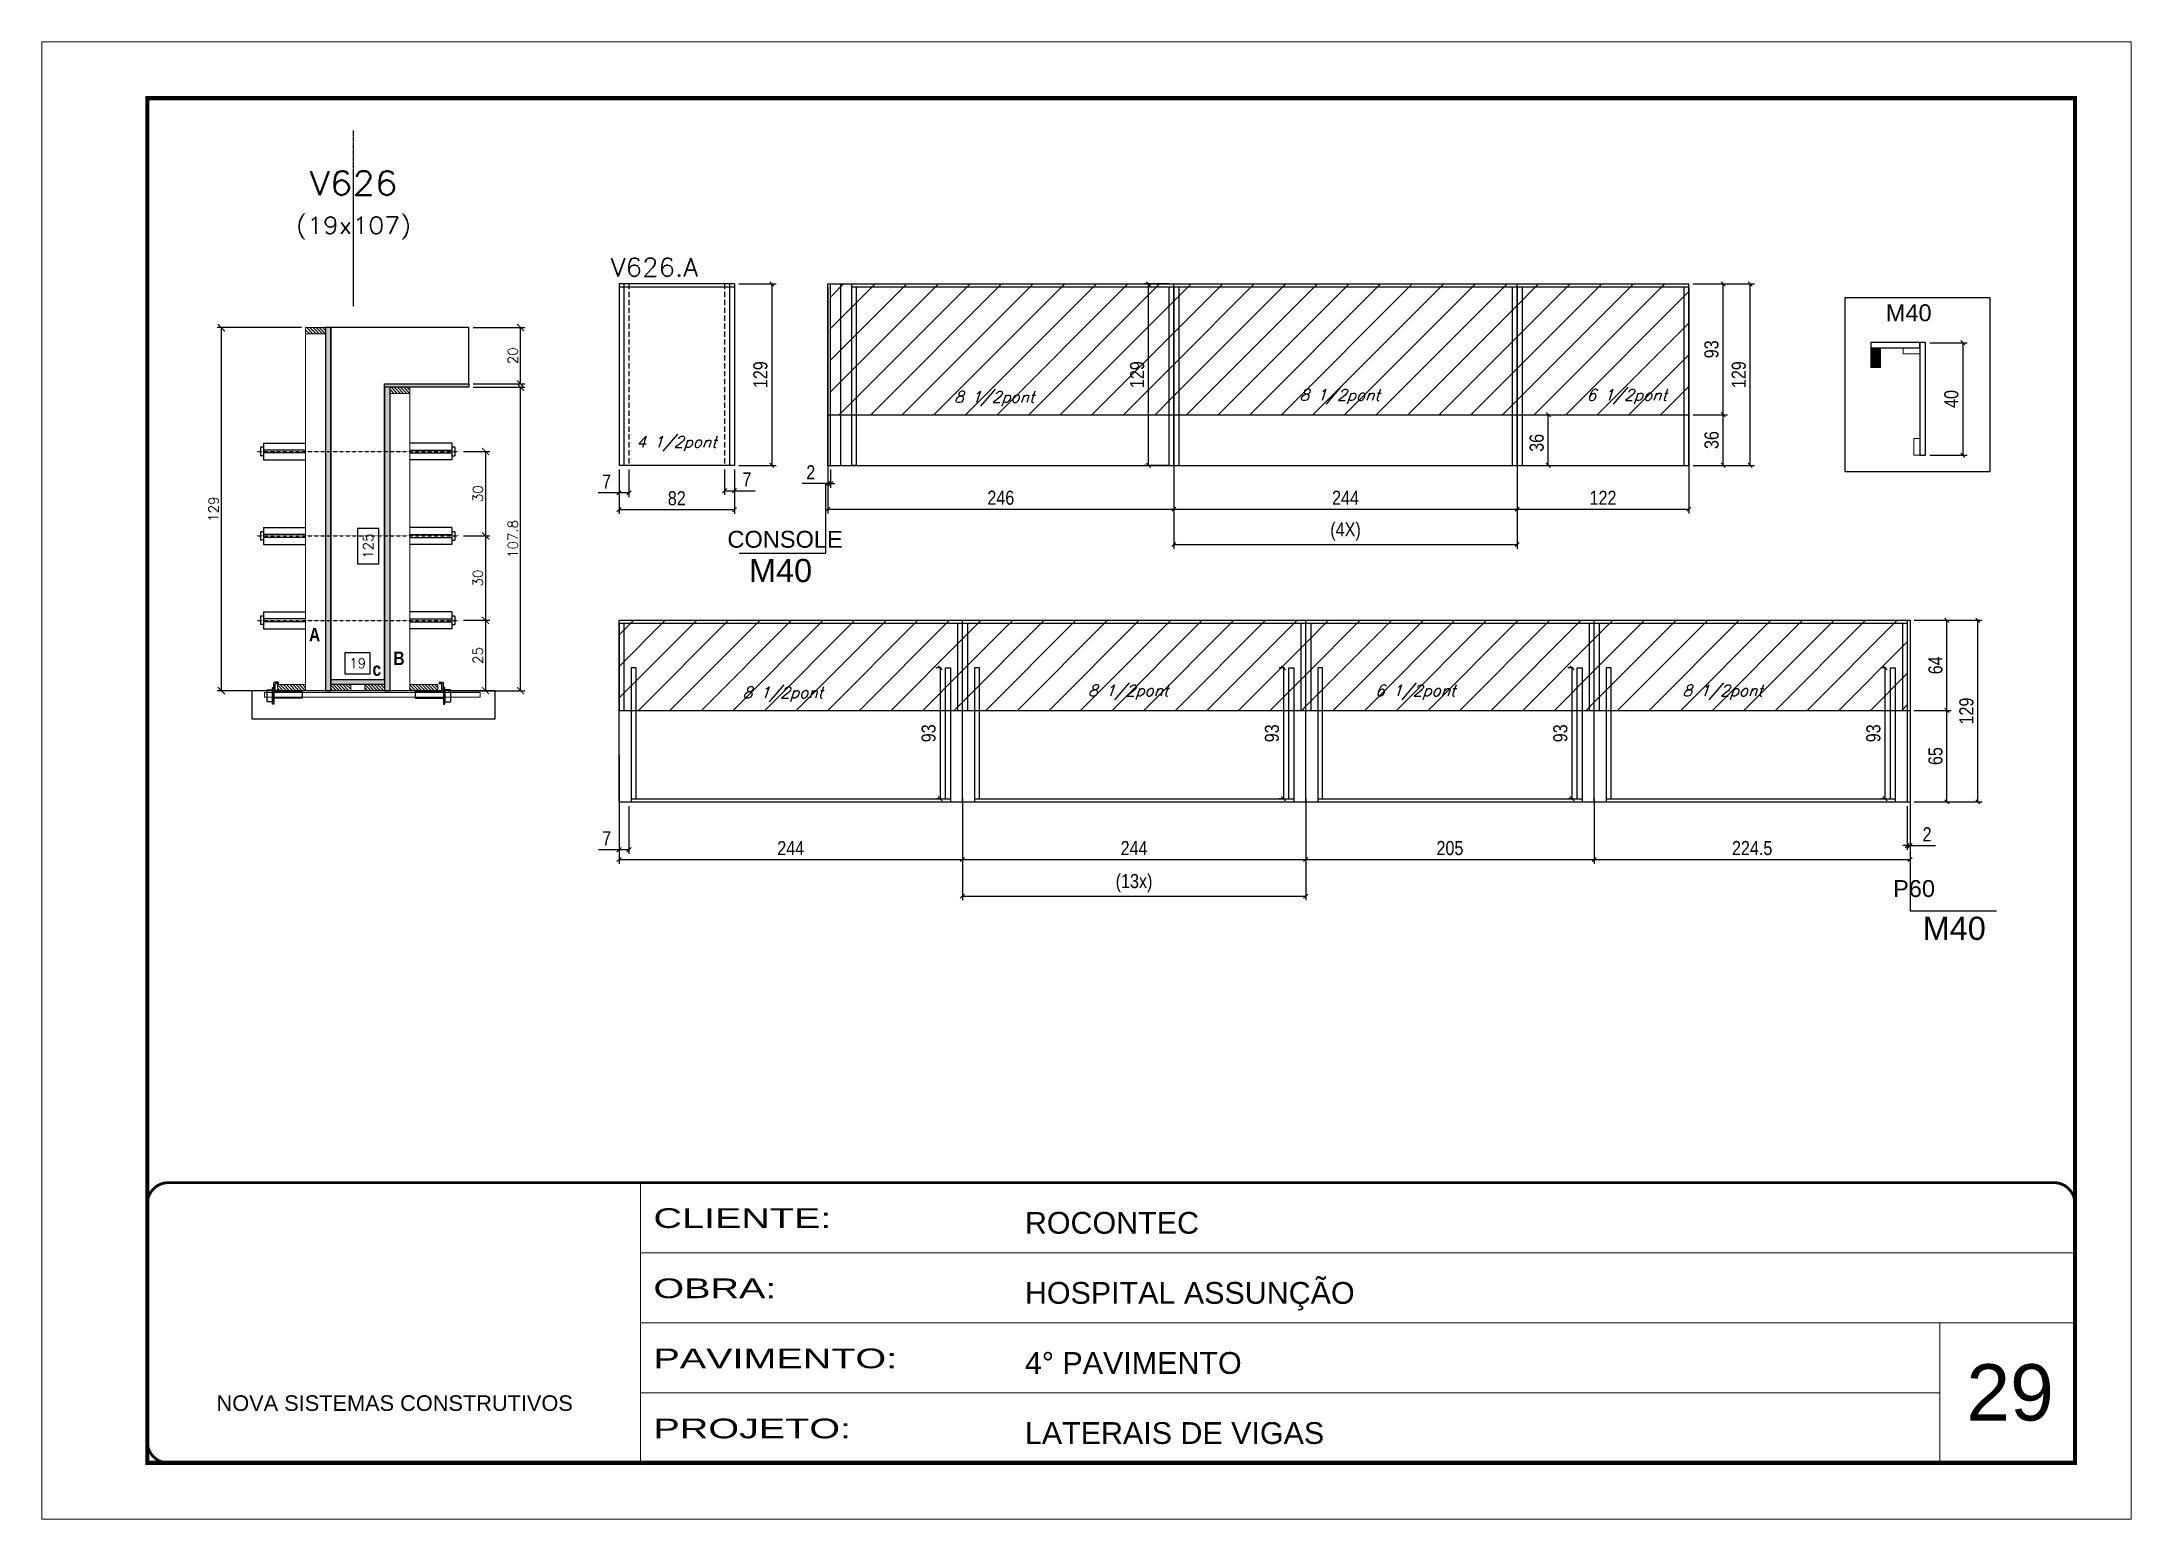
# Model space of a CAD drawing. Extents: x -20960 to -5926, y -2106 to 21915.
# Drawn here: x -12207 to -10722, y 12825 to 13875 of the extents above; entities that cross this region are included whole.
import ezdxf
from ezdxf.enums import TextEntityAlignment as Align

# ---------------------------------------------------------------- set-up
doc = ezdxf.new("R2010")
doc.units = 0
for name, pattern in [('CONTINUO', [0]), ('DASHED', [0.75, 0.5, -0.25]), ('HIDDEN', [0.375, 0.25, -0.125])]:
    doc.linetypes.add(name, pattern=pattern)
for name, color, linetype in [('5', 5, 'Continuous'), ('barrote', 251, 'Continuous'), ('COTA', 241, 'Continuous'), ('Cota Seção (2x)', 4, 'Continuous'), ('detalhes', 4, 'Continuous'), ('NOMENCLATURA', 7, 'Continuous'), ('Painéis', 200, 'Continuous'), ('presilha', 1, 'Continuous'), ('SARR_2.2x7', 40, 'Continuous'), ('SARR_3.5x7', 81, 'Continuous'), ('TENSOR', 3, 'Continuous'), ('texto', 7, 'Continuous'), ('Texto de Titulo', 7, 'Continuous'), ('Texto Qtd Sarr', 242, 'Continuous')]:
    doc.layers.add(name, color=color, linetype=linetype)
for name, color, linetype, lineweight in [('CARIMBO', 255, 'Continuous', 9), ('CONCRETO', 251, 'Continuous', 25), ('Folhas', 255, 'Continuous', 9), ('Hachura', 251, 'Continuous', 9), ('Madeira', 126, 'Continuous', 18), ('Sarr 2.2x7', 40, 'Continuous', 9), ('SARRAFO DE PRESSAO', 251, 'DASHED', 9), ('SCO-___-LAJ', 2, 'Continuous', 0), ('Texto Seção', 7, 'Continuous', 15)]:
    doc.layers.add(name, color=color, linetype=linetype, lineweight=lineweight)
doc.styles.add('ARIAL', font='arial.ttf')
doc.styles.add('COTA TECNICA', font='techl___.ttf', dxfattribs={"height": 10})
doc.styles.add('REGUA-120', font='ROMANS.shx', dxfattribs={"height": 15})
doc.styles.add('Romans', font='romans.shx')
doc.styles.get("Standard").update_dxf_attribs({"font": 'arial.ttf'})
doc.styles.add('TECNICA', font='techb___.ttf', dxfattribs={"height": 10})
doc.styles.add('Tecnologia', font='')
doc.styles.get('Tecnologia').set_extended_font_data('Forgotten Futurist')
doc.dimstyles.new('Cota Seção (2x)', dxfattribs={"dimtxt": 7, "dimasz": 5, "dimexe": 3, "dimexo": 3, "dimgap": 2, "dimtad": 3, "dimdec": 1, "dimlfac": 0.5, "dimzin": 12, "dimdsep": 46, "dimtxsty": 'Romans', "dimblk": 'ARCHTICK', "dimcen": 0, "dimclrd": 4, "dimclre": 4, "dimclrt": 1, "dimadec": 1, "dimazin": 3, "dimtfac": 1, "dimtdec": 1, "dimtmove": 0, "dimatfit": 3, "dimldrblk": 'OBLIQUE', "dimfxl": 1, "dimtolj": 1, "dimtzin": 12, "dimarcsym": 0})
doc.dimstyles.new('Cota Seção interna', dxfattribs={"dimtxt": 7, "dimasz": 6, "dimexe": 0.18, "dimexo": 2, "dimgap": -4, "dimtad": 3, "dimdec": 1, "dimlfac": 0.5, "dimzin": 12, "dimdsep": 46, "dimtxsty": 'Romans', "dimblk": 'ARCHTICK', "dimcen": 0.09, "dimse1": 1, "dimse2": 1, "dimsd1": 1, "dimsd2": 1, "dimclrd": 180, "dimclre": 5, "dimclrt": 1, "dimadec": 0, "dimazin": 3, "dimtfac": 1, "dimtdec": 1, "dimtofl": 0, "dimtmove": 0, "dimatfit": 3, "dimldrblk": 'ARCHTICK', "dimfxl": 1, "dimtolj": 1, "dimtzin": 0, "dimarcsym": 0})
doc.dimstyles.new('PAINEL', dxfattribs={"dimtxt": 10, "dimasz": 3, "dimexe": 3, "dimexo": 3, "dimgap": 3, "dimtad": 1, "dimdec": 1, "dimzin": 12, "dimdsep": 46, "dimtxsty": 'COTA TECNICA', "dimblk1": 'OBLIQUE', "dimblk2": 'OBLIQUE', "dimsah": 1, "dimcen": 0.9, "dimclrd": 4, "dimclre": 4, "dimclrt": 240, "dimadec": 1, "dimazin": 3, "dimtfac": 1, "dimtdec": 1, "dimtmove": 0, "dimatfit": 3, "dimfxl": 1, "dimtolj": 1, "dimtzin": 12, "dimarcsym": 0})
pattern_1 = [(45, (-152288.438, -14672.416), (-11.2253202, 11.2253202), [])]

msp = doc.modelspace()

# ---------------------------------------------------------------- texts
at = {"layer": '5', "color": 7, "linetype": 'Continuous'}
msp.add_text('M40', height=12, rotation=359.99996, dxfattribs=at).set_placement((-10896.46, 13676.79))
at = {"layer": '5', "linetype": 'Continuous'}
for s, rotation, p in [('CONSOLE', 0.00004, (-11719.71, 13515.8)), ('P60', 359.99996, (-10891.27, 13267.56))]:
    msp.add_text(s, height=12, rotation=rotation, dxfattribs=at).set_placement(p)
at = {"layer": 'CARIMBO', "style": 'ARIAL'}
msp.add_text('29', height=40, dxfattribs=at).set_placement((-10839.14, 12895.51))
at = {"layer": 'detalhes', "style": 'TECNICA'}
for s, p in [('A', (-12017.07, 13449.23)), ('B', (-11957.1, 13432.39)), ('c', (-11971.94, 13424.7))]:
    msp.add_text(s, height=9.6, dxfattribs=at).set_placement(p)
at = {"layer": 'NOMENCLATURA', "linetype": 'Continuous'}
for p in [(-11704.34, 13491.38), (-10870.17, 13237.06)]:
    msp.add_text('M40', height=16.5, dxfattribs=at).set_placement(p)
at = {"layer": 'texto', "color": 2, "char_height": 8, "attachment_point": 5, "style": 'Romans'}
for s, insert in [('{\\Q19;\\C256;8 1/2pont}', (-11530.09, 13621.65)), ('{\\Q19;\\C256;8 1/2pont}', (-11284.6, 13623.04)), ('{\\Q19;\\C256;6 1/2pont}', (-11080.57, 13623.04)), ('{\\Q19;\\C256;4 1/2pont}', (-11755.98, 13589.65)), ('{\\Q19;\\C256;8 1/2pont}', (-11680.35, 13411.61)), ('{\\Q19;\\C256;8 1/2pont}', (-11434.86, 13412.99)), ('{\\Q19;\\C256;6 1/2pont}', (-11230.83, 13412.99)), ('{\\Q19;\\C256;8 1/2pont}', (-11012.43, 13412.99))]:
    msp.add_mtext(s, dxfattribs=dict(at, insert=insert))
at = {"layer": 'Texto Seção', "style": 'REGUA-120', "width": 1.05}
msp.add_text('V626.A', height=13, dxfattribs=at).set_placement((-11802.56, 13708.65))

# ---------------------------------------------------------------- blocks, each defined once
blk = doc.blocks.new('9999999999')
at = {"color": 30, "linetype": 'CONTINUO'}
for p, q in [((98564.6, 34230.2), (98564.6, 34429.4)), ((98564.6, 34379.6), (99584, 34379.6)), ((98564.6, 34329.8), (99488, 34329.8)), ((99584, 34329.8), (99488, 34329.8)), ((99488, 34329.8), (99488, 34230.2)), ((98564.6, 34280), (99488, 34280))]:
    blk.add_line(p, q, dxfattribs=at)
at = {"color": 30, "linetype": 'CONTINUO', "const_width": 2}
blk.add_lwpolyline([(99584, 34230.2), (99584, 34414.4, 0.414214), (99569, 34429.4), (98229, 34429.4, 0.414214), (98214, 34414.4), (98214, 34245.2, 0.414214), (98229, 34230.2), (99584, 34230.2)], format="xyb", dxfattribs=at)
at = {"layer": 'Folhas'}
blk.add_lwpolyline([(98139, 34190.2), (99624, 34190.2), (99624, 35240.2), (98139, 35240.2)], close=True, dxfattribs=at)
at = {"layer": 'Folhas', "color": 30, "const_width": 3}
blk.add_lwpolyline([(98214, 34230.2), (99584, 34230.2), (99584, 35200.2), (98214, 35200.2)], close=True, dxfattribs=at)
at = {"color": 7, "linetype": 'Continuous', "ltscale": 5, "style": 'ARIAL'}
for s, height, p in [('ROCONTEC', 15.48, (98837.7, 34393.1)), ('HOSPITAL ASSUNÇÃO', 15.483, (98837.7, 34343.3)), ('4° PAVIMENTO', 15.483, (98837.7, 34293.5)), ('NOVA SISTEMAS CONSTRUTIVOS', 11.059, (98263.2, 34267.2)), ('LATERAIS DE VIGAS', 15.483, (98837.7, 34243.7))]:
    blk.add_text(s, height=height, dxfattribs=at).set_placement(p)
at = {"layer": 'Folhas', "color": 7, "style": 'Tecnologia', "width": 1.5}
for s, p in [('CLIENTE:', (98573.7, 34397.2)), ('OBRA:', (98573.7, 34347.3)), ('PAVIMENTO:', (98573.7, 34297.5)), ('PROJETO:', (98573.7, 34247.7))]:
    blk.add_text(s, height=14, dxfattribs=at).set_placement(p)
blk = doc.blocks.new('titulo1')
at = {"layer": 'Defpoints', "color": 252, "linetype": 'HIDDEN', "ltscale": 2}
blk.add_line((0, 0), (0, 125), dxfattribs=at)
at = {"layer": 'Defpoints', "style": 'Romans', "oblique": 15}
blk.add_attdef('FOLHA', text='', height=10, dxfattribs=at).set_placement((0, 15.6), align=Align.MIDDLE_CENTER)
at = {"layer": 'Texto Qtd Sarr', "color": 3, "style": 'Romans', "oblique": 15}
for tag, height, p in [('TITULO', 17, (0, 71.4)), ('SEÇÃO', 12, (0, 41.5))]:
    blk.add_attdef(tag, text='', height=height, dxfattribs=at).set_placement(p, align=Align.MIDDLE_CENTER)
blk = doc.blocks.new('_ArchTick')
at = {"color": 0, "linetype": 'ByBlock', "const_width": 0.15}
blk.add_lwpolyline([(-0.5, -0.5), (0.5, 0.5)], dxfattribs=at)
blk = doc.blocks.new('*D959')
at = {"layer": 'COTA', "color": 4, "lineweight": -2, "transparency": 16777216}
for p, q in [((-11900.5, 13629.8), (-11863.7, 13629.8)), ((-11866.7, 13414.2), (-11866.7, 13629.8)), ((-11918.1, 13414.2), (-11863.7, 13414.2))]:
    blk.add_line(p, q, dxfattribs=at)
at = {"layer": 'Defpoints', "color": 0, "transparency": 16777216}
for p in [(-11903.5, 13629.8), (-11866.7, 13629.8), (-11921.1, 13414.2)]:
    blk.add_point(p, dxfattribs=at)
at = {"layer": 'COTA', "color": 4, "lineweight": -2, "transparency": 16777216, "xscale": 5, "yscale": 5, "zscale": 5}
for p, rotation in [((-11866.7, 13629.8), 90), ((-11866.7, 13414.2), 270)]:
    blk.add_blockref('_ArchTick', p, dxfattribs=dict(at, rotation=rotation))
at = {"layer": 'COTA', "color": 1, "transparency": 16777216, "insert": (-11872.2, 13522), "char_height": 7, "attachment_point": 5, "rotation": 90, "style": 'Romans'}
blk.add_mtext('\\A1;107.8', dxfattribs=at)
blk = doc.blocks.new('_Oblique')
at = {"color": 0, "linetype": 'ByBlock', "lineweight": -2}
blk.add_line((-0.5, -0.5), (0.5, 0.5), dxfattribs=at)
blk = doc.blocks.new('*D960')
at = {"layer": 'COTA', "color": 4, "lineweight": -2, "transparency": 16777216}
for p, q in [((-11900.5, 13672.2), (-11863.7, 13672.2)), ((-11866.7, 13632.2), (-11866.7, 13672.2)), ((-11900.5, 13632.2), (-11863.7, 13632.2))]:
    blk.add_line(p, q, dxfattribs=at)
at = {"layer": 'Defpoints', "color": 0, "transparency": 16777216}
for p in [(-11903.5, 13672.2), (-11866.7, 13672.2), (-11903.5, 13632.2)]:
    blk.add_point(p, dxfattribs=at)
at = {"layer": 'COTA', "color": 4, "lineweight": -2, "transparency": 16777216, "xscale": 5, "yscale": 5, "zscale": 5}
for p, rotation in [((-11866.7, 13672.2), 90), ((-11866.7, 13632.2), 270)]:
    blk.add_blockref('_ArchTick', p, dxfattribs=dict(at, rotation=rotation))
at = {"layer": 'COTA', "color": 1, "transparency": 16777216, "insert": (-11872.2, 13652.2), "char_height": 7, "attachment_point": 5, "rotation": 90, "style": 'Romans'}
blk.add_mtext('\\A1;20', dxfattribs=at)
blk = doc.blocks.new('*D961')
at = {"layer": 'Cota Seção (2x)', "color": 180, "lineweight": -2, "transparency": 16777216}
for p, q in [((-11967.5, 13529.4), (-11982.5, 13529.4)), ((-11982.5, 13529.4), (-11982.5, 13504.4)), ((-11967.5, 13504.4), (-11967.5, 13529.4)), ((-11982.5, 13504.4), (-11967.5, 13504.4))]:
    blk.add_line(p, q, dxfattribs=at)
at = {"layer": 'Defpoints', "color": 0, "transparency": 16777216}
for p in [(-11963.5, 13672.2), (-11963.5, 13672.2), (-11963.5, 13422.2)]:
    blk.add_point(p, dxfattribs=at)
at = {"layer": 'Cota Seção (2x)', "color": 1, "transparency": 16777216, "insert": (-11975, 13516.9), "char_height": 7, "attachment_point": 5, "rotation": 90, "style": 'Romans'}
blk.add_mtext('\\A1;125', dxfattribs=at)
blk = doc.blocks.new('PRESILHA METÁLICA 1')
at = {"layer": 'presilha'}
for p, q in [((0, 13), (6, 13)), ((0, 13), (0, 0)), ((6, 0), (0, 0)), ((6, 15.5), (7.5, 15.5)), ((6, -2.5), (6, 15.5)), ((6, 13), (6, 0)), ((7.5, 10.6), (7.5, 19.9)), ((7.5, 15.5), (7.5, -2.5)), ((37.5, 4.1), (7.5, 4.1)), ((12, 21), (8.6, 21)), ((9, 11.6), (9, 18.9)), ((12, 19.5), (9.6, 19.5)), ((37.5, 11), (9.6, 11)), ((12, 21), (12, 19.5)), ((37.5, 11), (37.5, 4.1)), ((7.5, -2.5), (6, -2.5))]:
    blk.add_line(p, q, dxfattribs=at)
for centre, radius, start, end in [((8.6, 19.9), 1.14, 90, 180), ((9.6, 18.9), 0.57, 90, 180), ((9.6, 11.6), 0.57, 180, 270)]:
    blk.add_arc(centre, radius, start, end, dxfattribs=at)
blk = doc.blocks.new('*D962')
at = {"layer": 'Cota Seção (2x)', "color": 180, "lineweight": -2, "transparency": 16777216}
for p, q in [((-11973.5, 13441.2), (-11991.5, 13441.2)), ((-11991.5, 13441.2), (-11991.5, 13426.2)), ((-11973.5, 13426.2), (-11973.5, 13441.2)), ((-11991.5, 13426.2), (-11973.5, 13426.2))]:
    blk.add_line(p, q, dxfattribs=at)
at = {"layer": 'Defpoints', "color": 0, "transparency": 16777216}
for p in [(-12001.5, 13414.2), (-11963.5, 13422.2), (-11963.5, 13414.2)]:
    blk.add_point(p, dxfattribs=at)
at = {"layer": 'Cota Seção (2x)', "color": 1, "transparency": 16777216, "insert": (-11982.5, 13433.7), "char_height": 7, "attachment_point": 5, "style": 'Romans'}
blk.add_mtext('\\A1;19', dxfattribs=at)
blk = doc.blocks.new('*D963')
at = {"layer": 'COTA', "color": 4, "lineweight": -2, "transparency": 16777216}
for p, q in [((-12022.5, 13672.2), (-12082.4, 13672.2)), ((-12079.4, 13672.2), (-12079.4, 13414.2)), ((-12022.5, 13414.2), (-12082.4, 13414.2))]:
    blk.add_line(p, q, dxfattribs=at)
at = {"layer": 'Defpoints', "color": 0, "transparency": 16777216}
for p in [(-12019.5, 13672.2), (-12079.4, 13414.2), (-12019.5, 13414.2)]:
    blk.add_point(p, dxfattribs=at)
at = {"layer": 'COTA', "color": 4, "lineweight": -2, "transparency": 16777216, "xscale": 5, "yscale": 5, "zscale": 5}
for p, rotation in [((-12079.4, 13672.2), 90), ((-12079.4, 13414.2), 270)]:
    blk.add_blockref('_ArchTick', p, dxfattribs=dict(at, rotation=rotation))
at = {"layer": 'COTA', "color": 1, "transparency": 16777216, "insert": (-12084.9, 13543.2), "char_height": 7, "attachment_point": 5, "rotation": 90, "style": 'Romans'}
blk.add_mtext('\\A1;129', dxfattribs=at)
blk = doc.blocks.new('*D964')
at = {"layer": 'COTA', "color": 4, "lineweight": -2, "transparency": 16777216}
for p, q in [((-11907.2, 13464.2), (-11888.6, 13464.2)), ((-11891.6, 13464.2), (-11891.6, 13414.2)), ((-11907.2, 13414.2), (-11888.6, 13414.2))]:
    blk.add_line(p, q, dxfattribs=at)
at = {"layer": 'Defpoints', "color": 0, "transparency": 16777216}
for p in [(-11910.2, 13464.2), (-11910.2, 13414.2), (-11891.6, 13414.2)]:
    blk.add_point(p, dxfattribs=at)
at = {"layer": 'COTA', "color": 4, "lineweight": -2, "transparency": 16777216, "xscale": 5, "yscale": 5, "zscale": 5}
for p, rotation in [((-11891.6, 13464.2), 90), ((-11891.6, 13414.2), 270)]:
    blk.add_blockref('_ArchTick', p, dxfattribs=dict(at, rotation=rotation))
at = {"layer": 'COTA', "color": 1, "transparency": 16777216, "insert": (-11897.1, 13439.2), "char_height": 7, "attachment_point": 5, "rotation": 90, "style": 'Romans'}
blk.add_mtext('\\A1;25', dxfattribs=at)
blk = doc.blocks.new('*D965')
at = {"layer": 'COTA', "color": 4, "lineweight": -2, "transparency": 16777216}
for p, q in [((-11907.2, 13524.2), (-11888.6, 13524.2)), ((-11891.6, 13524.2), (-11891.6, 13464.2)), ((-11907.2, 13464.2), (-11888.6, 13464.2))]:
    blk.add_line(p, q, dxfattribs=at)
at = {"layer": 'Defpoints', "color": 0, "transparency": 16777216}
for p in [(-11910.2, 13524.2), (-11910.2, 13464.2), (-11891.6, 13464.2)]:
    blk.add_point(p, dxfattribs=at)
at = {"layer": 'COTA', "color": 4, "lineweight": -2, "transparency": 16777216, "xscale": 5, "yscale": 5, "zscale": 5}
for p, rotation in [((-11891.6, 13524.2), 90), ((-11891.6, 13464.2), 270)]:
    blk.add_blockref('_ArchTick', p, dxfattribs=dict(at, rotation=rotation))
at = {"layer": 'COTA', "color": 1, "transparency": 16777216, "insert": (-11897.1, 13494.2), "char_height": 7, "attachment_point": 5, "rotation": 90, "style": 'Romans'}
blk.add_mtext('\\A1;30', dxfattribs=at)
blk = doc.blocks.new('*D966')
at = {"layer": 'COTA', "color": 4, "linetype": 'ByBlock', "lineweight": -2, "transparency": 16777216}
for p, q in [((-11648.4, 13619.7), (-11648.4, 13540.2)), ((-11402.4, 13607.3), (-11402.4, 13540.2)), ((-11648.4, 13543.2), (-11402.4, 13543.2))]:
    blk.add_line(p, q, dxfattribs=at)
at = {"layer": 'Defpoints', "color": 0, "linetype": 'ByBlock', "transparency": 16777216}
for p in [(-11648.4, 13622.7), (-11402.4, 13610.3), (-11402.4, 13543.2)]:
    blk.add_point(p, dxfattribs=at)
at = {"layer": 'COTA', "color": 4, "linetype": 'ByBlock', "lineweight": -2, "transparency": 16777216, "xscale": 3, "yscale": 3, "zscale": 3, "rotation": 180}
blk.add_blockref('_Oblique', (-11648.4, 13543.2), dxfattribs=at)
at = {"layer": 'COTA', "color": 4, "linetype": 'ByBlock', "lineweight": -2, "transparency": 16777216, "xscale": 3, "yscale": 3, "zscale": 3}
blk.add_blockref('_Oblique', (-11402.4, 13543.2), dxfattribs=at)
at = {"layer": 'COTA', "color": 240, "linetype": 'ByBlock', "transparency": 16777216, "insert": (-11525.4, 13551.3), "char_height": 10, "attachment_point": 5, "style": 'COTA TECNICA'}
blk.add_mtext('\\A1;246', dxfattribs=at)
blk = doc.blocks.new('*D967')
at = {"layer": 'COTA', "color": 4, "linetype": 'ByBlock', "lineweight": -2, "transparency": 16777216}
for p, q in [((-11402.4, 13607.3), (-11402.4, 13540.2)), ((-11158.4, 13607.3), (-11158.4, 13540.2)), ((-11402.4, 13543.2), (-11158.4, 13543.2))]:
    blk.add_line(p, q, dxfattribs=at)
at = {"layer": 'Defpoints', "color": 0, "linetype": 'ByBlock', "transparency": 16777216}
for p in [(-11402.4, 13610.3), (-11158.4, 13610.3), (-11158.4, 13543.2)]:
    blk.add_point(p, dxfattribs=at)
at = {"layer": 'COTA', "color": 4, "linetype": 'ByBlock', "lineweight": -2, "transparency": 16777216, "xscale": 3, "yscale": 3, "zscale": 3, "rotation": 180}
blk.add_blockref('_Oblique', (-11402.4, 13543.2), dxfattribs=at)
at = {"layer": 'COTA', "color": 4, "linetype": 'ByBlock', "lineweight": -2, "transparency": 16777216, "xscale": 3, "yscale": 3, "zscale": 3}
blk.add_blockref('_Oblique', (-11158.4, 13543.2), dxfattribs=at)
at = {"layer": 'COTA', "color": 240, "linetype": 'ByBlock', "transparency": 16777216, "insert": (-11280.4, 13551.3), "char_height": 10, "attachment_point": 5, "style": 'COTA TECNICA'}
blk.add_mtext('\\A1;244', dxfattribs=at)
blk = doc.blocks.new('*D968')
at = {"layer": 'COTA', "color": 4, "lineweight": -2, "ltscale": 25, "transparency": 16777216}
for p, q in [((-11402.4, 13607.3), (-11402.4, 13515.1)), ((-11158.4, 13607.3), (-11158.4, 13515.1)), ((-11402.4, 13518.1), (-11158.4, 13518.1))]:
    blk.add_line(p, q, dxfattribs=at)
at = {"layer": 'Defpoints', "color": 0, "ltscale": 25, "transparency": 16777216}
for p in [(-11402.4, 13610.3), (-11158.4, 13610.3), (-11158.4, 13518.1)]:
    blk.add_point(p, dxfattribs=at)
at = {"layer": 'COTA', "color": 4, "lineweight": -2, "ltscale": 25, "transparency": 16777216, "xscale": 3, "yscale": 3, "zscale": 3, "rotation": 180}
blk.add_blockref('_Oblique', (-11402.4, 13518.1), dxfattribs=at)
at = {"layer": 'COTA', "color": 4, "lineweight": -2, "ltscale": 25, "transparency": 16777216, "xscale": 3, "yscale": 3, "zscale": 3}
blk.add_blockref('_Oblique', (-11158.4, 13518.1), dxfattribs=at)
at = {"layer": 'COTA', "color": 240, "ltscale": 25, "transparency": 16777216, "insert": (-11280.4, 13527.3), "char_height": 10, "attachment_point": 5, "style": 'COTA TECNICA'}
blk.add_mtext('\\A1;(4X)', dxfattribs=at)
blk = doc.blocks.new('*D969')
at = {"layer": 'COTA', "color": 4, "lineweight": -2, "ltscale": 25, "transparency": 16777216}
for p, q in [((-11158.4, 13607.3), (-11158.4, 13540.2)), ((-11036.4, 13607.3), (-11036.4, 13540.2)), ((-11158.4, 13543.2), (-11036.4, 13543.2))]:
    blk.add_line(p, q, dxfattribs=at)
at = {"layer": 'Defpoints', "color": 0, "ltscale": 25, "transparency": 16777216}
for p in [(-11158.4, 13610.3), (-11036.4, 13610.3), (-11036.4, 13543.2)]:
    blk.add_point(p, dxfattribs=at)
at = {"layer": 'COTA', "color": 4, "lineweight": -2, "ltscale": 25, "transparency": 16777216, "xscale": 3, "yscale": 3, "zscale": 3, "rotation": 180}
blk.add_blockref('_Oblique', (-11158.4, 13543.2), dxfattribs=at)
at = {"layer": 'COTA', "color": 4, "lineweight": -2, "ltscale": 25, "transparency": 16777216, "xscale": 3, "yscale": 3, "zscale": 3}
blk.add_blockref('_Oblique', (-11036.4, 13543.2), dxfattribs=at)
at = {"layer": 'COTA', "color": 240, "ltscale": 25, "transparency": 16777216, "insert": (-11097.4, 13551.3), "char_height": 10, "attachment_point": 5, "style": 'COTA TECNICA'}
blk.add_mtext('\\A1;122', dxfattribs=at)
blk = doc.blocks.new('*D1055')
at = {"layer": 'COTA', "color": 4, "lineweight": -2, "ltscale": 25, "transparency": 16777216}
for p, q in [((-11648.4, 13607.3), (-11648.4, 13558.4)), ((-11648.4, 13561.4), (-11666.5, 13561.4)), ((-11646.4, 13561.4), (-11648.4, 13561.4)), ((-11646.4, 13571.3), (-11646.4, 13558.4)), ((-11646.4, 13561.4), (-11643.4, 13561.4))]:
    blk.add_line(p, q, dxfattribs=at)
at = {"layer": 'Defpoints', "color": 0, "ltscale": 25, "transparency": 16777216}
for p in [(-11648.4, 13610.3), (-11646.4, 13574.3), (-11648.4, 13561.4)]:
    blk.add_point(p, dxfattribs=at)
at = {"layer": 'COTA', "color": 4, "lineweight": -2, "ltscale": 25, "transparency": 16777216, "xscale": 3, "yscale": 3, "zscale": 3}
blk.add_blockref('_Oblique', (-11648.4, 13561.4), dxfattribs=at)
at = {"layer": 'COTA', "color": 4, "lineweight": -2, "ltscale": 25, "transparency": 16777216, "xscale": 3, "yscale": 3, "zscale": 3, "rotation": 180}
blk.add_blockref('_Oblique', (-11646.4, 13561.4), dxfattribs=at)
at = {"layer": 'COTA', "color": 240, "ltscale": 25, "transparency": 16777216, "insert": (-11660.5, 13569.4), "char_height": 10, "attachment_point": 5, "style": 'COTA TECNICA'}
blk.add_mtext('\\A1;2', dxfattribs=at)
blk = doc.blocks.new('*D1056')
at = {"layer": 'COTA', "color": 4, "lineweight": -2, "ltscale": 25, "transparency": 16777216}
for p, q in [((-11796.7, 13571.3), (-11796.7, 13539.8)), ((-11714.7, 13571.3), (-11714.7, 13539.8)), ((-11714.7, 13542.8), (-11796.7, 13542.8))]:
    blk.add_line(p, q, dxfattribs=at)
at = {"layer": 'Defpoints', "color": 0, "ltscale": 25, "transparency": 16777216}
for p in [(-11796.7, 13574.3), (-11714.7, 13574.3), (-11796.7, 13542.8)]:
    blk.add_point(p, dxfattribs=at)
at = {"layer": 'COTA', "color": 4, "lineweight": -2, "ltscale": 25, "transparency": 16777216, "xscale": 3, "yscale": 3, "zscale": 3, "rotation": 180}
blk.add_blockref('_Oblique', (-11796.7, 13542.8), dxfattribs=at)
at = {"layer": 'COTA', "color": 4, "lineweight": -2, "ltscale": 25, "transparency": 16777216, "xscale": 3, "yscale": 3, "zscale": 3}
blk.add_blockref('_Oblique', (-11714.7, 13542.8), dxfattribs=at)
at = {"layer": 'COTA', "color": 240, "ltscale": 25, "transparency": 16777216, "insert": (-11755.7, 13550.9), "char_height": 10, "attachment_point": 5, "style": 'COTA TECNICA'}
blk.add_mtext('\\A1;82', dxfattribs=at)
blk = doc.blocks.new('*D1057')
at = {"layer": 'COTA', "color": 4, "lineweight": -2, "ltscale": 25, "transparency": 16777216}
for p, q in [((-11711.7, 13703.3), (-11685.1, 13703.3)), ((-11688.1, 13703.3), (-11688.1, 13574.3)), ((-11711.7, 13574.3), (-11685.1, 13574.3))]:
    blk.add_line(p, q, dxfattribs=at)
at = {"layer": 'Defpoints', "color": 0, "ltscale": 25, "transparency": 16777216}
for p in [(-11714.7, 13703.3), (-11714.7, 13574.3), (-11688.1, 13574.3)]:
    blk.add_point(p, dxfattribs=at)
at = {"layer": 'COTA', "color": 4, "lineweight": -2, "ltscale": 25, "transparency": 16777216, "xscale": 3, "yscale": 3, "zscale": 3}
for p, rotation in [((-11688.1, 13703.3), 90), ((-11688.1, 13574.3), 270)]:
    blk.add_blockref('_Oblique', p, dxfattribs=dict(at, rotation=rotation))
at = {"layer": 'COTA', "color": 240, "ltscale": 25, "transparency": 16777216, "insert": (-11696.2, 13638.8), "char_height": 10, "attachment_point": 5, "rotation": 90, "style": 'COTA TECNICA'}
blk.add_mtext('\\A1;129', dxfattribs=at)
blk = doc.blocks.new('*D1058')
at = {"layer": 'COTA', "color": 4, "lineweight": -2, "ltscale": 25, "transparency": 16777216}
for p, q in [((-11796.7, 13571.3), (-11796.7, 13551.8)), ((-11789.7, 13571.3), (-11789.7, 13551.8)), ((-11796.7, 13554.8), (-11811.5, 13554.8)), ((-11789.7, 13554.8), (-11796.7, 13554.8))]:
    blk.add_line(p, q, dxfattribs=at)
at = {"layer": 'Defpoints', "color": 0, "ltscale": 25, "transparency": 16777216}
for p in [(-11796.7, 13574.3), (-11789.7, 13574.3), (-11796.7, 13554.8)]:
    blk.add_point(p, dxfattribs=at)
at = {"layer": 'COTA', "color": 4, "lineweight": -2, "ltscale": 25, "transparency": 16777216, "xscale": 3, "yscale": 3, "zscale": 3, "rotation": 180}
blk.add_blockref('_Oblique', (-11796.7, 13554.8), dxfattribs=at)
at = {"layer": 'COTA', "color": 4, "lineweight": -2, "ltscale": 25, "transparency": 16777216, "xscale": 3, "yscale": 3, "zscale": 3}
blk.add_blockref('_Oblique', (-11789.7, 13554.8), dxfattribs=at)
at = {"layer": 'COTA', "color": 240, "ltscale": 25, "transparency": 16777216, "insert": (-11805.6, 13562.8), "char_height": 10, "attachment_point": 5, "style": 'COTA TECNICA'}
blk.add_mtext('\\A1;7', dxfattribs=at)
blk = doc.blocks.new('*D1059')
at = {"layer": 'COTA', "color": 4, "lineweight": -2, "ltscale": 25, "transparency": 16777216}
for p, q in [((-11721.7, 13571.3), (-11721.7, 13553.3)), ((-11714.7, 13571.3), (-11714.7, 13553.3)), ((-11721.7, 13556.3), (-11714.7, 13556.3)), ((-11714.7, 13556.3), (-11700, 13556.3))]:
    blk.add_line(p, q, dxfattribs=at)
at = {"layer": 'Defpoints', "color": 0, "ltscale": 25, "transparency": 16777216}
for p in [(-11721.7, 13574.3), (-11714.7, 13574.3), (-11714.7, 13556.3)]:
    blk.add_point(p, dxfattribs=at)
at = {"layer": 'COTA', "color": 4, "lineweight": -2, "ltscale": 25, "transparency": 16777216, "xscale": 3, "yscale": 3, "zscale": 3, "rotation": 180}
blk.add_blockref('_Oblique', (-11721.7, 13556.3), dxfattribs=at)
at = {"layer": 'COTA', "color": 4, "lineweight": -2, "ltscale": 25, "transparency": 16777216, "xscale": 3, "yscale": 3, "zscale": 3}
blk.add_blockref('_Oblique', (-11714.7, 13556.3), dxfattribs=at)
at = {"layer": 'COTA', "color": 240, "ltscale": 25, "transparency": 16777216, "insert": (-11705.9, 13564.3), "char_height": 10, "attachment_point": 5, "style": 'COTA TECNICA'}
blk.add_mtext('\\A1;7', dxfattribs=at)
blk = doc.blocks.new('*D970')
at = {"layer": 'COTA', "color": 4, "linetype": 'ByBlock', "lineweight": -2, "transparency": 16777216}
for p, q in [((-11796.7, 13368.3), (-11796.7, 13291.2)), ((-11552.7, 13337.9), (-11552.7, 13291.2)), ((-11796.7, 13294.2), (-11552.7, 13294.2))]:
    blk.add_line(p, q, dxfattribs=at)
at = {"layer": 'Defpoints', "color": 0, "linetype": 'ByBlock', "transparency": 16777216}
for p in [(-11796.7, 13371.3), (-11552.7, 13340.9), (-11552.7, 13294.2)]:
    blk.add_point(p, dxfattribs=at)
at = {"layer": 'COTA', "color": 4, "linetype": 'ByBlock', "lineweight": -2, "transparency": 16777216, "xscale": 3, "yscale": 3, "zscale": 3, "rotation": 180}
blk.add_blockref('_Oblique', (-11796.7, 13294.2), dxfattribs=at)
at = {"layer": 'COTA', "color": 4, "linetype": 'ByBlock', "lineweight": -2, "transparency": 16777216, "xscale": 3, "yscale": 3, "zscale": 3}
blk.add_blockref('_Oblique', (-11552.7, 13294.2), dxfattribs=at)
at = {"layer": 'COTA', "color": 240, "linetype": 'ByBlock', "transparency": 16777216, "insert": (-11674.7, 13302.3), "char_height": 10, "attachment_point": 5, "style": 'COTA TECNICA'}
blk.add_mtext('\\A1;244', dxfattribs=at)
blk = doc.blocks.new('*D971')
at = {"layer": 'COTA', "color": 4, "linetype": 'ByBlock', "lineweight": -2, "transparency": 16777216}
for p, q in [((-11552.7, 13337.9), (-11552.7, 13291.2)), ((-11308.7, 13337.9), (-11308.7, 13291.2)), ((-11552.7, 13294.2), (-11308.7, 13294.2))]:
    blk.add_line(p, q, dxfattribs=at)
at = {"layer": 'Defpoints', "color": 0, "linetype": 'ByBlock', "transparency": 16777216}
for p in [(-11552.7, 13340.9), (-11308.7, 13340.9), (-11308.7, 13294.2)]:
    blk.add_point(p, dxfattribs=at)
at = {"layer": 'COTA', "color": 4, "linetype": 'ByBlock', "lineweight": -2, "transparency": 16777216, "xscale": 3, "yscale": 3, "zscale": 3, "rotation": 180}
blk.add_blockref('_Oblique', (-11552.7, 13294.2), dxfattribs=at)
at = {"layer": 'COTA', "color": 4, "linetype": 'ByBlock', "lineweight": -2, "transparency": 16777216, "xscale": 3, "yscale": 3, "zscale": 3}
blk.add_blockref('_Oblique', (-11308.7, 13294.2), dxfattribs=at)
at = {"layer": 'COTA', "color": 240, "linetype": 'ByBlock', "transparency": 16777216, "insert": (-11430.7, 13302.3), "char_height": 10, "attachment_point": 5, "style": 'COTA TECNICA'}
blk.add_mtext('\\A1;244', dxfattribs=at)
blk = doc.blocks.new('*D972')
at = {"layer": 'COTA', "color": 4, "lineweight": -2, "ltscale": 25, "transparency": 16777216}
for p, q in [((-11308.7, 13337.9), (-11308.7, 13291.2)), ((-11103.7, 13337.9), (-11103.7, 13291.2)), ((-11308.7, 13294.2), (-11103.7, 13294.2))]:
    blk.add_line(p, q, dxfattribs=at)
at = {"layer": 'Defpoints', "color": 0, "ltscale": 25, "transparency": 16777216}
for p in [(-11308.7, 13340.9), (-11103.7, 13340.9), (-11103.7, 13294.2)]:
    blk.add_point(p, dxfattribs=at)
at = {"layer": 'COTA', "color": 4, "lineweight": -2, "ltscale": 25, "transparency": 16777216, "xscale": 3, "yscale": 3, "zscale": 3, "rotation": 180}
blk.add_blockref('_Oblique', (-11308.7, 13294.2), dxfattribs=at)
at = {"layer": 'COTA', "color": 4, "lineweight": -2, "ltscale": 25, "transparency": 16777216, "xscale": 3, "yscale": 3, "zscale": 3}
blk.add_blockref('_Oblique', (-11103.7, 13294.2), dxfattribs=at)
at = {"layer": 'COTA', "color": 240, "ltscale": 25, "transparency": 16777216, "insert": (-11206.2, 13302.3), "char_height": 10, "attachment_point": 5, "style": 'COTA TECNICA'}
blk.add_mtext('\\A1;205', dxfattribs=at)
blk = doc.blocks.new('*D1060')
at = {"layer": 'COTA', "color": 4, "lineweight": -2, "ltscale": 25, "transparency": 16777216}
for p, q in [((-10876.2, 13464.2), (-10850, 13464.2)), ((-10853, 13400.2), (-10853, 13464.2)), ((-10876.2, 13400.2), (-10850, 13400.2))]:
    blk.add_line(p, q, dxfattribs=at)
at = {"layer": 'Defpoints', "color": 0, "ltscale": 25, "transparency": 16777216}
for p in [(-10879.2, 13464.2), (-10853, 13464.2), (-10879.2, 13400.2)]:
    blk.add_point(p, dxfattribs=at)
at = {"layer": 'COTA', "color": 4, "lineweight": -2, "ltscale": 25, "transparency": 16777216, "xscale": 3, "yscale": 3, "zscale": 3}
for p, rotation in [((-10853, 13464.2), 90), ((-10853, 13400.2), 270)]:
    blk.add_blockref('_Oblique', p, dxfattribs=dict(at, rotation=rotation))
at = {"layer": 'COTA', "color": 240, "ltscale": 25, "transparency": 16777216, "insert": (-10861.1, 13432.2), "char_height": 10, "attachment_point": 5, "rotation": 90, "style": 'COTA TECNICA'}
blk.add_mtext('\\A1;64', dxfattribs=at)
blk = doc.blocks.new('*D973')
at = {"layer": 'COTA', "color": 4, "lineweight": -2, "ltscale": 25, "transparency": 16777216}
for p, q in [((-11552.7, 13337.9), (-11552.7, 13265.2)), ((-11308.7, 13337.9), (-11308.7, 13265.2)), ((-11552.7, 13268.2), (-11308.7, 13268.2))]:
    blk.add_line(p, q, dxfattribs=at)
at = {"layer": 'Defpoints', "color": 0, "ltscale": 25, "transparency": 16777216}
for p in [(-11552.7, 13340.9), (-11308.7, 13340.9), (-11308.7, 13268.2)]:
    blk.add_point(p, dxfattribs=at)
at = {"layer": 'COTA', "color": 4, "lineweight": -2, "ltscale": 25, "transparency": 16777216, "xscale": 3, "yscale": 3, "zscale": 3, "rotation": 180}
blk.add_blockref('_Oblique', (-11552.7, 13268.2), dxfattribs=at)
at = {"layer": 'COTA', "color": 4, "lineweight": -2, "ltscale": 25, "transparency": 16777216, "xscale": 3, "yscale": 3, "zscale": 3}
blk.add_blockref('_Oblique', (-11308.7, 13268.2), dxfattribs=at)
at = {"layer": 'COTA', "color": 240, "ltscale": 25, "transparency": 16777216, "insert": (-11430.7, 13277.4), "char_height": 10, "attachment_point": 5, "style": 'COTA TECNICA'}
blk.add_mtext('\\A1;(13x)', dxfattribs=at)
blk = doc.blocks.new('*D974')
at = {"layer": 'COTA', "color": 4, "lineweight": -2, "ltscale": 25, "transparency": 16777216}
for p, q in [((-11103.7, 13337.9), (-11103.7, 13291.2)), ((-10879.2, 13337.9), (-10879.2, 13291.2)), ((-11103.7, 13294.2), (-10879.2, 13294.2))]:
    blk.add_line(p, q, dxfattribs=at)
at = {"layer": 'Defpoints', "color": 0, "ltscale": 25, "transparency": 16777216}
for p in [(-11103.7, 13340.9), (-10879.2, 13340.9), (-10879.2, 13294.2)]:
    blk.add_point(p, dxfattribs=at)
at = {"layer": 'COTA', "color": 4, "lineweight": -2, "ltscale": 25, "transparency": 16777216, "xscale": 3, "yscale": 3, "zscale": 3, "rotation": 180}
blk.add_blockref('_Oblique', (-11103.7, 13294.2), dxfattribs=at)
at = {"layer": 'COTA', "color": 4, "lineweight": -2, "ltscale": 25, "transparency": 16777216, "xscale": 3, "yscale": 3, "zscale": 3}
blk.add_blockref('_Oblique', (-10879.2, 13294.2), dxfattribs=at)
at = {"layer": 'COTA', "color": 240, "ltscale": 25, "transparency": 16777216, "insert": (-10991.4, 13302.3), "char_height": 10, "attachment_point": 5, "style": 'COTA TECNICA'}
blk.add_mtext('\\A1;224.5', dxfattribs=at)
blk = doc.blocks.new('*D975')
at = {"layer": 'COTA', "color": 4, "lineweight": -2, "ltscale": 25, "transparency": 16777216}
for p, q in [((-11796.7, 13332.2), (-11796.7, 13298.2)), ((-11789.7, 13332.2), (-11789.7, 13298.2)), ((-11796.7, 13301.2), (-11811.4, 13301.2)), ((-11789.7, 13301.2), (-11796.7, 13301.2))]:
    blk.add_line(p, q, dxfattribs=at)
at = {"layer": 'Defpoints', "color": 0, "ltscale": 25, "transparency": 16777216}
for p in [(-11796.7, 13335.2), (-11789.7, 13335.2), (-11796.7, 13301.2)]:
    blk.add_point(p, dxfattribs=at)
at = {"layer": 'COTA', "color": 4, "lineweight": -2, "ltscale": 25, "transparency": 16777216, "xscale": 3, "yscale": 3, "zscale": 3, "rotation": 180}
blk.add_blockref('_Oblique', (-11796.7, 13301.2), dxfattribs=at)
at = {"layer": 'COTA', "color": 4, "lineweight": -2, "ltscale": 25, "transparency": 16777216, "xscale": 3, "yscale": 3, "zscale": 3}
blk.add_blockref('_Oblique', (-11789.7, 13301.2), dxfattribs=at)
at = {"layer": 'COTA', "color": 240, "ltscale": 25, "transparency": 16777216, "insert": (-11805.5, 13309.3), "char_height": 10, "attachment_point": 5, "style": 'COTA TECNICA'}
blk.add_mtext('\\A1;7', dxfattribs=at)
blk = doc.blocks.new('*D1061')
at = {"layer": 'COTA', "color": 4, "lineweight": -2, "ltscale": 25, "transparency": 16777216}
for p, q in [((-11405.4, 13703.3), (-11423.4, 13703.3)), ((-11420.4, 13574.3), (-11420.4, 13703.3)), ((-11405.4, 13574.3), (-11423.4, 13574.3))]:
    blk.add_line(p, q, dxfattribs=at)
at = {"layer": 'Defpoints', "color": 0, "ltscale": 25, "transparency": 16777216}
for p in [(-11420.4, 13703.3), (-11402.4, 13703.3), (-11402.4, 13574.3)]:
    blk.add_point(p, dxfattribs=at)
at = {"layer": 'COTA', "color": 4, "lineweight": -2, "ltscale": 25, "transparency": 16777216, "xscale": 3, "yscale": 3, "zscale": 3}
for p, rotation in [((-11420.4, 13703.3), 90), ((-11420.4, 13574.3), 270)]:
    blk.add_blockref('_Oblique', p, dxfattribs=dict(at, rotation=rotation))
at = {"layer": 'COTA', "color": 240, "ltscale": 25, "transparency": 16777216, "insert": (-11428.5, 13638.8), "char_height": 10, "attachment_point": 5, "rotation": 90, "style": 'COTA TECNICA'}
blk.add_mtext('\\A1;129', dxfattribs=at)
blk = doc.blocks.new('*D976')
at = {"layer": 'COTA', "color": 4, "lineweight": -2, "ltscale": 25, "transparency": 16777216}
for p, q in [((-11144.3, 13610.3), (-11133.3, 13610.3)), ((-11136.3, 13574.3), (-11136.3, 13610.3)), ((-11144.3, 13574.3), (-11133.3, 13574.3))]:
    blk.add_line(p, q, dxfattribs=at)
at = {"layer": 'Defpoints', "color": 0, "ltscale": 25, "transparency": 16777216}
for p in [(-11147.3, 13610.3), (-11136.3, 13610.3), (-11147.3, 13574.3)]:
    blk.add_point(p, dxfattribs=at)
at = {"layer": 'COTA', "color": 4, "lineweight": -2, "ltscale": 25, "transparency": 16777216, "xscale": 3, "yscale": 3, "zscale": 3}
for p, rotation in [((-11136.3, 13610.3), 90), ((-11136.3, 13574.3), 270)]:
    blk.add_blockref('_Oblique', p, dxfattribs=dict(at, rotation=rotation))
at = {"layer": 'COTA', "color": 240, "ltscale": 25, "transparency": 16777216, "insert": (-11144.5, 13590.3), "char_height": 10, "attachment_point": 5, "rotation": 90, "style": 'COTA TECNICA'}
blk.add_mtext('\\A1;36', dxfattribs=at)
blk = doc.blocks.new('*D1062')
at = {"layer": 'COTA', "color": 4, "lineweight": -2, "ltscale": 25, "transparency": 16777216}
for p, q in [((-11033.4, 13703.3), (-10989.8, 13703.3)), ((-10992.8, 13574.3), (-10992.8, 13703.3)), ((-11033.4, 13574.3), (-10989.8, 13574.3))]:
    blk.add_line(p, q, dxfattribs=at)
at = {"layer": 'Defpoints', "color": 0, "ltscale": 25, "transparency": 16777216}
for p in [(-11036.4, 13703.3), (-10992.8, 13703.3), (-11036.4, 13574.3)]:
    blk.add_point(p, dxfattribs=at)
at = {"layer": 'COTA', "color": 4, "lineweight": -2, "ltscale": 25, "transparency": 16777216, "xscale": 3, "yscale": 3, "zscale": 3}
for p, rotation in [((-10992.8, 13703.3), 90), ((-10992.8, 13574.3), 270)]:
    blk.add_blockref('_Oblique', p, dxfattribs=dict(at, rotation=rotation))
at = {"layer": 'COTA', "color": 240, "ltscale": 25, "transparency": 16777216, "insert": (-11000.9, 13638.8), "char_height": 10, "attachment_point": 5, "rotation": 90, "style": 'COTA TECNICA'}
blk.add_mtext('\\A1;129', dxfattribs=at)
blk = doc.blocks.new('*D1063')
at = {"layer": 'COTA', "color": 4, "lineweight": -2, "ltscale": 25, "transparency": 16777216}
for p, q in [((-11033.4, 13610.3), (-11009, 13610.3)), ((-11012, 13574.3), (-11012, 13610.3)), ((-11033.4, 13574.3), (-11009, 13574.3))]:
    blk.add_line(p, q, dxfattribs=at)
at = {"layer": 'Defpoints', "color": 0, "ltscale": 25, "transparency": 16777216}
for p in [(-11036.4, 13610.3), (-11012, 13610.3), (-11036.4, 13574.3)]:
    blk.add_point(p, dxfattribs=at)
at = {"layer": 'COTA', "color": 4, "lineweight": -2, "ltscale": 25, "transparency": 16777216, "xscale": 3, "yscale": 3, "zscale": 3}
for p, rotation in [((-11012, 13610.3), 90), ((-11012, 13574.3), 270)]:
    blk.add_blockref('_Oblique', p, dxfattribs=dict(at, rotation=rotation))
at = {"layer": 'COTA', "color": 240, "ltscale": 25, "transparency": 16777216, "insert": (-11020.2, 13592.3), "char_height": 10, "attachment_point": 5, "rotation": 90, "style": 'COTA TECNICA'}
blk.add_mtext('\\A1;36', dxfattribs=at)
blk = doc.blocks.new('*D1064')
at = {"layer": 'COTA', "color": 4, "lineweight": -2, "ltscale": 25, "transparency": 16777216}
for p, q in [((-11033.4, 13703.3), (-11009, 13703.3)), ((-11012, 13610.3), (-11012, 13703.3)), ((-11033.4, 13610.3), (-11009, 13610.3))]:
    blk.add_line(p, q, dxfattribs=at)
at = {"layer": 'Defpoints', "color": 0, "ltscale": 25, "transparency": 16777216}
for p in [(-11036.4, 13703.3), (-11012, 13703.3), (-11036.4, 13610.3)]:
    blk.add_point(p, dxfattribs=at)
at = {"layer": 'COTA', "color": 4, "lineweight": -2, "ltscale": 25, "transparency": 16777216, "xscale": 3, "yscale": 3, "zscale": 3}
for p, rotation in [((-11012, 13703.3), 90), ((-11012, 13610.3), 270)]:
    blk.add_blockref('_Oblique', p, dxfattribs=dict(at, rotation=rotation))
at = {"layer": 'COTA', "color": 240, "ltscale": 25, "transparency": 16777216, "insert": (-11020.3, 13656.8), "char_height": 10, "attachment_point": 5, "rotation": 90, "style": 'COTA TECNICA'}
blk.add_mtext('\\A1;93', dxfattribs=at)
blk = doc.blocks.new('*D1040')
at = {"layer": 'COTA', "color": 4, "lineweight": -2, "ltscale": 25, "transparency": 16777216}
for p, q in [((-11567.7, 13430.4), (-11571.5, 13430.4)), ((-11568.5, 13430.4), (-11568.5, 13337.4)), ((-11567.7, 13337.4), (-11571.5, 13337.4))]:
    blk.add_line(p, q, dxfattribs=at)
at = {"layer": 'Defpoints', "color": 0, "ltscale": 25, "transparency": 16777216}
for p in [(-11564.7, 13430.4), (-11568.5, 13337.4), (-11564.7, 13337.4)]:
    blk.add_point(p, dxfattribs=at)
at = {"layer": 'COTA', "color": 4, "lineweight": -2, "ltscale": 25, "transparency": 16777216, "xscale": 3, "yscale": 3, "zscale": 3}
for p, rotation in [((-11568.5, 13430.4), 90), ((-11568.5, 13337.4), 270)]:
    blk.add_blockref('_Oblique', p, dxfattribs=dict(at, rotation=rotation))
at = {"layer": 'COTA', "color": 240, "ltscale": 25, "transparency": 16777216, "insert": (-11576.7, 13383.9), "char_height": 10, "attachment_point": 5, "rotation": 90, "style": 'COTA TECNICA'}
blk.add_mtext('\\A1;93', dxfattribs=at)
blk = doc.blocks.new('*D1041')
at = {"layer": 'COTA', "color": 4, "lineweight": -2, "ltscale": 25, "transparency": 16777216}
for p, q in [((-11323.7, 13430.4), (-11327.5, 13430.4)), ((-11324.5, 13430.4), (-11324.5, 13337.4)), ((-11323.7, 13337.4), (-11327.5, 13337.4))]:
    blk.add_line(p, q, dxfattribs=at)
at = {"layer": 'Defpoints', "color": 0, "ltscale": 25, "transparency": 16777216}
for p in [(-11320.7, 13430.4), (-11324.5, 13337.4), (-11320.7, 13337.4)]:
    blk.add_point(p, dxfattribs=at)
at = {"layer": 'COTA', "color": 4, "lineweight": -2, "ltscale": 25, "transparency": 16777216, "xscale": 3, "yscale": 3, "zscale": 3}
for p, rotation in [((-11324.5, 13430.4), 90), ((-11324.5, 13337.4), 270)]:
    blk.add_blockref('_Oblique', p, dxfattribs=dict(at, rotation=rotation))
at = {"layer": 'COTA', "color": 240, "ltscale": 25, "transparency": 16777216, "insert": (-11332.7, 13383.9), "char_height": 10, "attachment_point": 5, "rotation": 90, "style": 'COTA TECNICA'}
blk.add_mtext('\\A1;93', dxfattribs=at)
blk = doc.blocks.new('*D1042')
at = {"layer": 'COTA', "color": 4, "lineweight": -2, "ltscale": 25, "transparency": 16777216}
for p, q in [((-11118.7, 13430.4), (-11122.5, 13430.4)), ((-11119.5, 13430.4), (-11119.5, 13337.4)), ((-11118.7, 13337.4), (-11122.5, 13337.4))]:
    blk.add_line(p, q, dxfattribs=at)
at = {"layer": 'Defpoints', "color": 0, "ltscale": 25, "transparency": 16777216}
for p in [(-11115.7, 13430.4), (-11119.5, 13337.4), (-11115.7, 13337.4)]:
    blk.add_point(p, dxfattribs=at)
at = {"layer": 'COTA', "color": 4, "lineweight": -2, "ltscale": 25, "transparency": 16777216, "xscale": 3, "yscale": 3, "zscale": 3}
for p, rotation in [((-11119.5, 13430.4), 90), ((-11119.5, 13337.4), 270)]:
    blk.add_blockref('_Oblique', p, dxfattribs=dict(at, rotation=rotation))
at = {"layer": 'COTA', "color": 240, "ltscale": 25, "transparency": 16777216, "insert": (-11127.7, 13383.9), "char_height": 10, "attachment_point": 5, "rotation": 90, "style": 'COTA TECNICA'}
blk.add_mtext('\\A1;93', dxfattribs=at)
blk = doc.blocks.new('*D1043')
at = {"layer": 'COTA', "color": 4, "lineweight": -2, "ltscale": 25, "transparency": 16777216}
for p, q in [((-10896.2, 13430.4), (-10900, 13430.4)), ((-10897, 13430.4), (-10897, 13337.4)), ((-10896.2, 13337.4), (-10900, 13337.4))]:
    blk.add_line(p, q, dxfattribs=at)
at = {"layer": 'Defpoints', "color": 0, "ltscale": 25, "transparency": 16777216}
for p in [(-10893.2, 13430.4), (-10897, 13337.4), (-10893.2, 13337.4)]:
    blk.add_point(p, dxfattribs=at)
at = {"layer": 'COTA', "color": 4, "lineweight": -2, "ltscale": 25, "transparency": 16777216, "xscale": 3, "yscale": 3, "zscale": 3}
for p, rotation in [((-10897, 13430.4), 90), ((-10897, 13337.4), 270)]:
    blk.add_blockref('_Oblique', p, dxfattribs=dict(at, rotation=rotation))
at = {"layer": 'COTA', "color": 240, "ltscale": 25, "transparency": 16777216, "insert": (-10905.2, 13383.9), "char_height": 10, "attachment_point": 5, "rotation": 90, "style": 'COTA TECNICA'}
blk.add_mtext('\\A1;93', dxfattribs=at)
blk = doc.blocks.new('*D1044')
at = {"layer": 'COTA', "color": 4, "lineweight": -2, "ltscale": 25, "transparency": 16777216}
for p, q in [((-10876.2, 13400.2), (-10850, 13400.2)), ((-10853, 13335.2), (-10853, 13400.2)), ((-10876.2, 13335.2), (-10850, 13335.2))]:
    blk.add_line(p, q, dxfattribs=at)
at = {"layer": 'Defpoints', "color": 0, "ltscale": 25, "transparency": 16777216}
for p in [(-10879.2, 13400.2), (-10853, 13400.2), (-10879.2, 13335.2)]:
    blk.add_point(p, dxfattribs=at)
at = {"layer": 'COTA', "color": 4, "lineweight": -2, "ltscale": 25, "transparency": 16777216, "xscale": 3, "yscale": 3, "zscale": 3}
for p, rotation in [((-10853, 13400.2), 90), ((-10853, 13335.2), 270)]:
    blk.add_blockref('_Oblique', p, dxfattribs=dict(at, rotation=rotation))
at = {"layer": 'COTA', "color": 240, "ltscale": 25, "transparency": 16777216, "insert": (-10861.1, 13367.7), "char_height": 10, "attachment_point": 5, "rotation": 90, "style": 'COTA TECNICA'}
blk.add_mtext('\\A1;65', dxfattribs=at)
blk = doc.blocks.new('*D1045')
at = {"layer": 'COTA', "color": 4, "lineweight": -2, "ltscale": 25, "transparency": 16777216}
for p, q in [((-10876.2, 13464.2), (-10828, 13464.2)), ((-10831, 13335.2), (-10831, 13464.2)), ((-10876.2, 13335.2), (-10828, 13335.2))]:
    blk.add_line(p, q, dxfattribs=at)
at = {"layer": 'Defpoints', "color": 0, "ltscale": 25, "transparency": 16777216}
for p in [(-10879.2, 13464.2), (-10831, 13464.2), (-10879.2, 13335.2)]:
    blk.add_point(p, dxfattribs=at)
at = {"layer": 'COTA', "color": 4, "lineweight": -2, "ltscale": 25, "transparency": 16777216, "xscale": 3, "yscale": 3, "zscale": 3}
for p, rotation in [((-10831, 13464.2), 90), ((-10831, 13335.2), 270)]:
    blk.add_blockref('_Oblique', p, dxfattribs=dict(at, rotation=rotation))
at = {"layer": 'COTA', "color": 240, "ltscale": 25, "transparency": 16777216, "insert": (-10839.1, 13399.7), "char_height": 10, "attachment_point": 5, "rotation": 90, "style": 'COTA TECNICA'}
blk.add_mtext('\\A1;129', dxfattribs=at)
blk = doc.blocks.new('*D1046')
at = {"layer": 'COTA', "color": 4, "lineweight": -2, "ltscale": 25, "transparency": 16777216}
for p, q in [((-10881.2, 13332.2), (-10881.2, 13301.1)), ((-10879.2, 13332.2), (-10879.2, 13301.1)), ((-10881.2, 13304.1), (-10884.2, 13304.1)), ((-10881.2, 13304.1), (-10879.2, 13304.1)), ((-10879.2, 13304.1), (-10861.1, 13304.1))]:
    blk.add_line(p, q, dxfattribs=at)
at = {"layer": 'Defpoints', "color": 0, "ltscale": 25, "transparency": 16777216}
for p in [(-10881.2, 13335.2), (-10879.2, 13335.2), (-10879.2, 13304.1)]:
    blk.add_point(p, dxfattribs=at)
at = {"layer": 'COTA', "color": 4, "lineweight": -2, "ltscale": 25, "transparency": 16777216, "xscale": 3, "yscale": 3, "zscale": 3}
blk.add_blockref('_Oblique', (-10881.2, 13304.1), dxfattribs=at)
at = {"layer": 'COTA', "color": 4, "lineweight": -2, "ltscale": 25, "transparency": 16777216, "xscale": 3, "yscale": 3, "zscale": 3, "rotation": 180}
blk.add_blockref('_Oblique', (-10879.2, 13304.1), dxfattribs=at)
at = {"layer": 'COTA', "color": 240, "ltscale": 25, "transparency": 16777216, "insert": (-10867.1, 13312.1), "char_height": 10, "attachment_point": 5, "style": 'COTA TECNICA'}
blk.add_mtext('\\A1;2', dxfattribs=at)
blk = doc.blocks.new('*D1047')
at = {"layer": 'Defpoints', "color": 0, "linetype": 'ByBlock', "transparency": 16777216}
for p in [(-10868.2, 13661.5), (-10868.2, 13581.5), (-10841.7, 13581.5)]:
    blk.add_point(p, dxfattribs=at)
at = {"layer": 'Sarr 2.2x7', "color": 4, "linetype": 'ByBlock', "lineweight": -2, "transparency": 16777216}
for p, q in [((-10865.2, 13661.5), (-10838.7, 13661.5)), ((-10841.7, 13661.5), (-10841.7, 13581.5)), ((-10865.2, 13581.5), (-10838.7, 13581.5))]:
    blk.add_line(p, q, dxfattribs=at)
at = {"layer": 'Sarr 2.2x7', "color": 4, "linetype": 'ByBlock', "lineweight": -2, "transparency": 16777216, "xscale": 3, "yscale": 3, "zscale": 3}
for p, rotation in [((-10841.7, 13661.5), 90), ((-10841.7, 13581.5), 270)]:
    blk.add_blockref('_Oblique', p, dxfattribs=dict(at, rotation=rotation))
at = {"layer": 'Sarr 2.2x7', "color": 240, "linetype": 'ByBlock', "transparency": 16777216, "insert": (-10849.8, 13621.5), "char_height": 10, "attachment_point": 5, "rotation": 90, "style": 'COTA TECNICA'}
blk.add_mtext('\\A1;40', dxfattribs=at)
blk = doc.blocks.new('*D952')
at = {"layer": 'COTA', "color": 4, "lineweight": -2, "transparency": 16777216}
for p, q in [((-11907.2, 13584.2), (-11888.6, 13584.2)), ((-11891.6, 13584.2), (-11891.6, 13524.2)), ((-11907.2, 13524.2), (-11888.6, 13524.2))]:
    blk.add_line(p, q, dxfattribs=at)
at = {"layer": 'Defpoints', "color": 0, "transparency": 16777216}
for p in [(-11910.2, 13584.2), (-11910.2, 13524.2), (-11891.6, 13524.2)]:
    blk.add_point(p, dxfattribs=at)
at = {"layer": 'COTA', "color": 4, "lineweight": -2, "transparency": 16777216, "xscale": 5, "yscale": 5, "zscale": 5}
for p, rotation in [((-11891.6, 13584.2), 90), ((-11891.6, 13524.2), 270)]:
    blk.add_blockref('_ArchTick', p, dxfattribs=dict(at, rotation=rotation))
at = {"layer": 'COTA', "color": 1, "transparency": 16777216, "insert": (-11897.1, 13554.2), "char_height": 7, "attachment_point": 5, "rotation": 90, "style": 'Romans'}
blk.add_mtext('\\A1;30', dxfattribs=at)

# ---------------------------------------------------------------- dimensions: what is measured, and where the dimension line sits
at = {"layer": 'COTA', "ltscale": 25}
for base, p1, p2, picture, middle in [((-11688.08, 13574.27), (-11714.73, 13703.27), (-11714.73, 13574.27), '*D1057', (-11696.17, 13638.77)), ((-11420.39, 13703.27), (-11402.4, 13574.27), (-11402.4, 13703.27), '*D1061', (-11428.48, 13638.77)), ((-10992.83, 13703.27), (-11036.4, 13574.27), (-11036.4, 13703.27), '*D1062', (-11000.92, 13638.77)), ((-11012.02, 13610.27), (-11036.4, 13574.27), (-11036.4, 13610.27), '*D1063', (-11020.24, 13592.27)), ((-10831, 13464.23), (-10879.16, 13335.23), (-10879.16, 13464.23), '*D1045', (-10839.09, 13399.73)), ((-11568.49, 13337.43), (-11564.66, 13430.43), (-11564.66, 13337.43), '*D1040', (-11576.74, 13383.93)), ((-11324.49, 13337.43), (-11320.66, 13430.43), (-11320.66, 13337.43), '*D1041', (-11332.74, 13383.93)), ((-11119.49, 13337.43), (-11115.66, 13430.43), (-11115.66, 13337.43), '*D1042', (-11127.74, 13383.93)), ((-10896.99, 13337.43), (-10893.16, 13430.43), (-10893.16, 13337.43), '*D1043', (-10905.24, 13383.93)), ((-10852.98, 13400.23), (-10879.16, 13335.23), (-10879.16, 13400.23), '*D1044', (-10861.09, 13367.73))]:
    dim = msp.add_linear_dim(base=base, p1=p1, p2=p2, angle=90, dimstyle='PAINEL', dxfattribs=at)
    dim.commit()
    dim.dimension.update_dxf_attribs({"geometry": picture, "text_midpoint": middle})
for base, p1, p2, picture, middle in [((-11012.02, 13703.27), (-11036.4, 13610.27), (-11036.4, 13703.27), '*D1064', (-11020.27, 13656.77)), ((-10852.98, 13464.23), (-10879.16, 13400.23), (-10879.16, 13464.23), '*D1060', (-10861.08, 13432.23))]:
    dim = msp.add_linear_dim(base=base, p1=p1, p2=p2, angle=90, dimstyle='PAINEL', override={"dimtmove": 1}, dxfattribs=at)
    dim.commit()
    dim.dimension.update_dxf_attribs({"geometry": picture, "text_midpoint": middle})
at = {"layer": 'COTA'}
for base, p1, p2, picture, middle in [((-12079.43, 13414.2), (-12019.46, 13672.2), (-12019.46, 13414.2), '*D963', (-12084.93, 13543.2)), ((-11866.74, 13672.2), (-11903.46, 13632.2), (-11903.46, 13672.2), '*D960', (-11872.24, 13652.2)), ((-11866.74, 13629.8), (-11921.06, 13414.2), (-11903.46, 13629.8), '*D959', (-11872.24, 13522)), ((-11891.6, 13524.17), (-11910.16, 13584.17), (-11910.16, 13524.17), '*D952', (-11897.1, 13554.17)), ((-11891.6, 13464.17), (-11910.16, 13524.17), (-11910.16, 13464.17), '*D965', (-11897.1, 13494.17)), ((-11891.6, 13414.2), (-11910.16, 13464.17), (-11910.16, 13414.2), '*D964', (-11897.1, 13439.19))]:
    dim = msp.add_linear_dim(base=base, p1=p1, p2=p2, angle=90, dimstyle='Cota Seção (2x)', dxfattribs=at)
    dim.commit()
    dim.dimension.update_dxf_attribs({"geometry": picture, "text_midpoint": middle})
at = {"layer": 'COTA', "linetype": 'ByBlock'}
for base, p1, p2, picture, middle in [((-11402.4, 13543.19), (-11648.4, 13622.72), (-11402.4, 13610.27), '*D966', (-11525.4, 13551.3)), ((-11552.66, 13294.24), (-11796.66, 13371.34), (-11552.66, 13340.89), '*D970', (-11674.66, 13302.31))]:
    dim = msp.add_linear_dim(base=base, p1=p1, p2=p2, dimstyle='PAINEL', dxfattribs=at)
    dim.commit()
    dim.dimension.update_dxf_attribs({"geometry": picture, "text_midpoint": middle})
at = {"layer": 'COTA', "ltscale": 25}
for base, p1, p2, picture, middle in [((-11648.4, 13561.39), (-11646.4, 13574.27), (-11648.4, 13610.27), '*D1055', (-11660.46, 13569.39)), ((-11036.4, 13543.19), (-11158.4, 13610.27), (-11036.4, 13610.27), '*D969', (-11097.4, 13551.25)), ((-11796.73, 13554.77), (-11789.73, 13574.27), (-11796.73, 13574.27), '*D1058', (-11805.59, 13562.84)), ((-11796.73, 13542.84), (-11714.73, 13574.27), (-11796.73, 13574.27), '*D1056', (-11755.73, 13550.93)), ((-11714.73, 13556.27), (-11721.73, 13574.27), (-11714.73, 13574.27), '*D1059', (-11705.86, 13564.34)), ((-11103.66, 13294.24), (-11308.66, 13340.89), (-11103.66, 13340.89), '*D972', (-11206.16, 13302.35)), ((-10879.16, 13294.24), (-11103.66, 13340.89), (-10879.16, 13340.89), '*D974', (-10991.41, 13302.35)), ((-11796.66, 13301.21), (-11789.68, 13335.17), (-11796.66, 13335.17), '*D975', (-11805.53, 13309.29)), ((-10879.16, 13304.09), (-10881.16, 13335.23), (-10879.16, 13335.23), '*D1046', (-10867.11, 13312.09))]:
    dim = msp.add_linear_dim(base=base, p1=p1, p2=p2, dimstyle='PAINEL', dxfattribs=at)
    dim.commit()
    dim.dimension.update_dxf_attribs({"geometry": picture, "text_midpoint": middle})
at = {"layer": 'COTA', "linetype": 'ByBlock'}
for base, p1, p2, picture, middle in [((-11158.4, 13543.19), (-11402.4, 13610.27), (-11158.4, 13610.27), '*D967', (-11280.4, 13551.27)), ((-11308.66, 13294.24), (-11552.66, 13340.89), (-11308.66, 13340.89), '*D971', (-11430.66, 13302.31))]:
    dim = msp.add_linear_dim(base=base, p1=p1, p2=p2, dimstyle='PAINEL', override={"dimtmove": 1}, dxfattribs=at)
    dim.commit()
    dim.dimension.update_dxf_attribs({"geometry": picture, "text_midpoint": middle})
at = {"layer": 'COTA', "ltscale": 25}
for base, p1, p2, text, picture, middle in [((-11158.4, 13518.11), (-11402.4, 13610.27), (-11158.4, 13610.27), '(4X)', '*D968', (-11280.4, 13527.33)), ((-11308.66, 13268.21), (-11552.66, 13340.89), (-11308.66, 13340.89), '(13x)', '*D973', (-11430.66, 13277.43))]:
    dim = msp.add_linear_dim(base=base, p1=p1, p2=p2, text=text, dimstyle='PAINEL', dxfattribs=at)
    dim.commit()
    dim.dimension.update_dxf_attribs({"geometry": picture, "text_midpoint": middle})
dim = msp.add_linear_dim(base=(-11136.29, 13610.27), p1=(-11147.34, 13574.27), p2=(-11147.34, 13610.27), angle=90, dimstyle='PAINEL', dxfattribs=at)
dim.commit()
dim.dimension.update_dxf_attribs({"geometry": '*D976', "text_midpoint": (-11136.29, 13590.27), "dimtype": 160})
at = {"layer": 'Cota Seção (2x)'}
dim = msp.add_linear_dim(base=(-11963.46, 13672.2), p1=(-11963.46, 13422.2), p2=(-11963.46, 13672.2), angle=90, dimstyle='Cota Seção interna', dxfattribs=at)
dim.commit()
dim.dimension.update_dxf_attribs({"geometry": '*D961', "text_midpoint": (-11963.46, 13516.92), "dimtype": 160})
dim = msp.add_linear_dim(base=(-11963.46, 13422.2), p1=(-12001.46, 13414.2), p2=(-11963.46, 13414.2), dimstyle='Cota Seção interna', dxfattribs=at)
dim.commit()
dim.dimension.update_dxf_attribs({"geometry": '*D962', "text_midpoint": (-11982.46, 13422.2), "dimtype": 160})
at = {"layer": 'Sarr 2.2x7', "linetype": 'ByBlock'}
dim = msp.add_linear_dim(base=(-10841.71, 13581.54), p1=(-10868.15, 13661.54), p2=(-10868.15, 13581.54), angle=90, dimstyle='PAINEL', override={"dimlfac": 0.5}, dxfattribs=at)
dim.commit()
dim.dimension.update_dxf_attribs({"geometry": '*D1047', "text_midpoint": (-10849.81, 13621.54)})

# ---------------------------------------------------------------- hatches: boundary and pattern name
at = {"layer": 'Hachura', "ltscale": 25}
h = msp.add_hatch(dxfattribs=at)
h.set_pattern_fill('ANSI31', color=256, scale=5)
h.set_pattern_definition(pattern_1)
h.paths.add_polyline_path([(-11402.4, 13610.27), (-11402.4, 13703.27), (-11646.4, 13703.27), (-11646.4, 13610.27)])
h = msp.add_hatch(dxfattribs=at)
h.set_pattern_fill('ANSI31', color=256, scale=5)
h.set_pattern_definition(pattern_1)
h.paths.add_polyline_path([(-11402.4, 13610.27), (-11158.4, 13610.27), (-11158.4, 13703.27), (-11402.4, 13703.27)])
h = msp.add_hatch(dxfattribs=at)
h.set_pattern_fill('ANSI31', color=256, scale=5)
h.set_pattern_definition(pattern_1)
h.paths.add_polyline_path([(-11158.4, 13703.27), (-11158.4, 13610.27), (-11036.4, 13610.27), (-11036.4, 13703.27)])
at = {"layer": 'Hachura'}
h = msp.add_hatch(dxfattribs=at)
h.set_pattern_fill('ANSI31', color=256, scale=0.5, angle=270, style=0)
h.set_pattern_definition([(315, (10870.5995, 5364.558), (1.12253202, 1.12253202), [])])
h.paths.add_polyline_path([(-12019.46, 13667.8), (-12019.46, 13672.2), (-12005.46, 13672.2), (-12005.46, 13667.8)])
h = msp.add_hatch(color=256, dxfattribs=at)
h.dxf.hatch_style = 1
h.paths.add_polyline_path([(-12001.46, 13672.2), (-12005.46, 13672.2), (-12005.46, 13414.2), (-12001.46, 13414.2)])
h = msp.add_hatch(color=256, dxfattribs=at)
h.dxf.hatch_style = 1
h.paths.add_polyline_path([(-11963.46, 13629.8), (-11963.46, 13632.2), (-11903.46, 13632.2), (-11903.46, 13629.8)])
h = msp.add_hatch(color=256, dxfattribs=at)
h.dxf.hatch_style = 1
h.paths.add_polyline_path([(-11959.46, 13629.8), (-11963.46, 13629.8), (-11963.46, 13414.2), (-11959.46, 13414.2)])
h = msp.add_hatch(dxfattribs=at)
h.set_pattern_fill('ANSI31', color=256, scale=0.5, angle=270, style=0)
h.set_pattern_definition([(315, (10930.5995, 5322.158), (1.12253202, 1.12253202), [])])
h.paths.add_polyline_path([(-11959.46, 13625.4), (-11959.46, 13629.8), (-11945.46, 13629.8), (-11945.46, 13625.4)])
at = {"layer": 'Hachura', "ltscale": 25}
h = msp.add_hatch(dxfattribs=at)
h.set_pattern_fill('ANSI31', color=256, scale=5)
h.set_pattern_definition(pattern_1)
h.paths.add_polyline_path([(-11552.66, 13400.23), (-11552.66, 13464.23), (-11796.66, 13464.23), (-11796.66, 13400.23)])
h = msp.add_hatch(dxfattribs=at)
h.set_pattern_fill('ANSI31', color=256, scale=5)
h.set_pattern_definition(pattern_1)
h.paths.add_polyline_path([(-11308.66, 13400.23), (-11308.66, 13464.23), (-11552.66, 13464.23), (-11552.66, 13400.23)])
h = msp.add_hatch(dxfattribs=at)
h.set_pattern_fill('ANSI31', color=256, scale=5)
h.set_pattern_definition(pattern_1)
h.paths.add_polyline_path([(-11103.66, 13400.23), (-11103.66, 13464.23), (-11308.66, 13464.23), (-11308.66, 13400.23)])
h = msp.add_hatch(dxfattribs=at)
h.set_pattern_fill('ANSI31', color=256, scale=5)
h.set_pattern_definition(pattern_1)
h.paths.add_polyline_path([(-11103.66, 13464.23), (-11103.66, 13400.23), (-10881.16, 13400.23), (-10881.16, 13464.23)])
at = {"layer": 'Hachura'}
h = msp.add_hatch(dxfattribs=at)
h.set_pattern_fill('ANSI31', color=256, scale=0.5, angle=270, style=0)
h.set_pattern_definition([(315, (10836.5995, 5184.558), (1.12253202, 1.12253202), [])])
h.paths.add_polyline_path([(-12019.46, 13414.2), (-12019.46, 13418.6), (-12039.46, 13418.6), (-12039.46, 13414.2)])
h = msp.add_hatch(color=256, dxfattribs=at)
h.dxf.hatch_style = 1
h.paths.add_polyline_path([(-12001.46, 13418.6), (-12001.46, 13422.2), (-11963.46, 13422.2), (-11963.46, 13418.6)])
h = msp.add_hatch(dxfattribs=at)
h.set_pattern_fill('ANSI31', color=256, scale=0.5, angle=270, style=0)
h.set_pattern_definition([(315, (10939.4016, 5184.558), (1.12253202, 1.12253202), [])])
h.paths.add_polyline_path([(-12001.46, 13414.2), (-12001.46, 13418.6), (-11987.46, 13418.6), (-11987.46, 13414.2)])
h = msp.add_hatch(dxfattribs=at)
h.set_pattern_fill('ANSI31', color=256, scale=0.5, angle=270, style=0)
h.set_pattern_definition([(315, (10939.3995, 5184.558), (1.12253202, 1.12253202), [])])
h.paths.add_polyline_path([(-11963.46, 13414.2), (-11963.46, 13418.6), (-11977.46, 13418.6), (-11977.46, 13414.2)])
h = msp.add_hatch(dxfattribs=at)
h.set_pattern_fill('ANSI31', color=256, scale=0.5, angle=270, style=0)
h.set_pattern_definition([(315, (10930.5995, 5184.558), (1.12253202, 1.12253202), [])])
h.paths.add_polyline_path([(-11925.46, 13414.2), (-11925.46, 13418.6), (-11945.46, 13418.6), (-11945.46, 13414.2)])
at = {"layer": 'Madeira'}
h = msp.add_hatch(dxfattribs=at)
h.set_pattern_fill('ANSI31', color=256, scale=0.2, angle=450, style=0)
h.set_pattern_definition([(135, (-27473.13005, 26929.8445), (-0.449012806, -0.449012806), [])])
h.paths.add_polyline_path([(-10907.12, 13643.94), (-10900.12, 13643.94), (-10900.12, 13657.94), (-10907.12, 13657.94)])

# ---------------------------------------------------------------- linework, layer by layer
at = {"ltscale": 3}
for p, q in [((-12049.46, 13590.17), (-12049.46, 13578.17)), ((-12049.46, 13590.17), (-12019.46, 13590.17)), ((-11915.46, 13590.17), (-11945.46, 13590.17)), ((-11915.46, 13590.17), (-11915.46, 13578.17)), ((-12051.46, 13587.17), (-12051.46, 13581.17)), ((-12049.46, 13587.17), (-12051.46, 13587.17)), ((-12049.46, 13581.17), (-12051.46, 13581.17)), ((-12019.46, 13585.17), (-12049.46, 13585.17)), ((-12019.46, 13583.17), (-12049.46, 13583.17)), ((-12049.46, 13578.17), (-12019.46, 13578.17)), ((-11945.46, 13585.17), (-11915.46, 13585.17)), ((-11945.46, 13583.17), (-11915.46, 13583.17)), ((-11915.46, 13578.17), (-11945.46, 13578.17)), ((-11913.46, 13587.17), (-11915.46, 13587.17)), ((-11915.46, 13581.17), (-11913.46, 13581.17)), ((-11913.46, 13587.17), (-11913.46, 13581.17)), ((-12049.46, 13530.17), (-12049.46, 13518.17)), ((-12049.46, 13530.17), (-12019.46, 13530.17)), ((-11915.46, 13530.17), (-11945.46, 13530.17)), ((-11915.46, 13530.17), (-11915.46, 13518.17)), ((-12051.46, 13527.17), (-12051.46, 13521.17)), ((-12049.46, 13527.17), (-12051.46, 13527.17)), ((-12049.46, 13521.17), (-12051.46, 13521.17)), ((-12019.46, 13525.17), (-12049.46, 13525.17)), ((-12019.46, 13523.17), (-12049.46, 13523.17)), ((-12049.46, 13518.17), (-12019.46, 13518.17)), ((-11945.46, 13525.17), (-11915.46, 13525.17)), ((-11945.46, 13523.17), (-11915.46, 13523.17)), ((-11915.46, 13518.17), (-11945.46, 13518.17)), ((-11913.46, 13527.17), (-11915.46, 13527.17)), ((-11915.46, 13521.17), (-11913.46, 13521.17)), ((-11913.46, 13527.17), (-11913.46, 13521.17)), ((-12049.46, 13470.17), (-12049.46, 13458.17)), ((-12049.46, 13470.17), (-12019.46, 13470.17)), ((-11915.46, 13470.17), (-11945.46, 13470.17)), ((-11915.46, 13470.17), (-11915.46, 13458.17)), ((-12051.46, 13467.17), (-12051.46, 13461.17)), ((-12049.46, 13467.17), (-12051.46, 13467.17)), ((-12049.46, 13461.17), (-12051.46, 13461.17)), ((-12019.46, 13465.17), (-12049.46, 13465.17)), ((-12019.46, 13463.17), (-12049.46, 13463.17)), ((-12049.46, 13458.17), (-12019.46, 13458.17)), ((-11945.46, 13465.17), (-11915.46, 13465.17)), ((-11945.46, 13463.17), (-11915.46, 13463.17)), ((-11915.46, 13458.17), (-11945.46, 13458.17)), ((-11913.46, 13467.17), (-11915.46, 13467.17)), ((-11915.46, 13461.17), (-11913.46, 13461.17)), ((-11913.46, 13467.17), (-11913.46, 13461.17))]:
    msp.add_line(p, q, dxfattribs=at)
at = {"linetype": 'ByBlock'}
msp.add_lwpolyline([(-10822.2, 13693.5), (-10925.64, 13693.5), (-10925.64, 13569.96), (-10822.2, 13569.96)], close=True, dxfattribs=at)
at = {"layer": 'barrote'}
msp.add_lwpolyline([(-12057.82, 13394.2), (-11884.86, 13394.2), (-11884.86, 13414.2), (-12057.82, 13414.2)], close=True, dxfattribs=at)
at = {"layer": 'CONCRETO'}
msp.add_lwpolyline([(-11963.46, 13632.2), (-11903.46, 13632.2), (-11903.46, 13672.2), (-11963.46, 13672.2), (-11963.46, 13672.2), (-12001.46, 13672.2), (-12001.46, 13418.6), (-12001.46, 13418.6), (-12001.46, 13422.2), (-11963.46, 13422.2)], close=True, dxfattribs=at)
at = {"layer": 'COTA', "linetype": 'ByBlock'}
for p, q in [((-11648.4, 13575.27), (-11648.4, 13610.27)), ((-11796.66, 13383.23), (-11796.66, 13400.23))]:
    msp.add_line(p, q, dxfattribs=at)
at = {"layer": 'Madeira'}
for points in [[(-12019.46, 13667.8), (-12019.46, 13672.2), (-12005.46, 13672.2), (-12005.46, 13667.8)], [(-12019.46, 13672.2), (-12005.46, 13672.2), (-12005.46, 13414.2), (-12019.46, 13414.2)], [(-10907.12, 13657.94), (-10900.12, 13657.94), (-10900.12, 13643.94), (-10907.12, 13643.94)], [(-11959.46, 13625.4), (-11959.46, 13629.8), (-11945.46, 13629.8), (-11945.46, 13625.4)], [(-11959.46, 13629.8), (-11945.46, 13629.8), (-11945.46, 13414.2), (-11959.46, 13414.2)], [(-12019.46, 13414.2), (-12019.46, 13418.6), (-12039.46, 13418.6), (-12039.46, 13414.2)], [(-12001.46, 13414.2), (-12001.46, 13418.6), (-11987.46, 13418.6), (-11987.46, 13414.2)], [(-11963.46, 13414.2), (-11963.46, 13418.6), (-11977.46, 13418.6), (-11977.46, 13414.2)], [(-11925.46, 13414.2), (-11925.46, 13418.6), (-11945.46, 13418.6), (-11945.46, 13414.2)]]:
    msp.add_lwpolyline(points, close=True, dxfattribs=at)
at = {"layer": 'NOMENCLATURA', "linetype": 'Continuous'}
for p, q in [((-11649.9, 13561.39), (-11649.9, 13511.86)), ((-11711.39, 13511.86), (-11649.9, 13511.86)), ((-10879.16, 13333.63), (-10879.16, 13257.54)), ((-10817.67, 13257.54), (-10879.16, 13257.54))]:
    msp.add_line(p, q, dxfattribs=at)
at = {"layer": 'Painéis', "linetype": 'ByBlock'}
for p, q in [((-11714.73, 13703.27), (-11796.73, 13703.27)), ((-11796.73, 13703.27), (-11796.73, 13574.27)), ((-11714.73, 13703.27), (-11714.73, 13574.27)), ((-11648.4, 13703.27), (-11036.4, 13703.27)), ((-11648.4, 13574.27), (-11648.4, 13703.27)), ((-11646.4, 13574.27), (-11646.4, 13703.27)), ((-11402.4, 13574.27), (-11402.4, 13703.27)), ((-11158.4, 13574.27), (-11158.4, 13703.27)), ((-11036.4, 13574.27), (-11036.4, 13703.27)), ((-11648.4, 13610.27), (-11036.4, 13610.27)), ((-11714.73, 13574.27), (-11796.73, 13574.27)), ((-11648.4, 13574.27), (-11036.4, 13574.27)), ((-11796.66, 13464.23), (-10879.16, 13464.23)), ((-11796.66, 13335.23), (-11796.66, 13464.23)), ((-11552.66, 13335.23), (-11552.66, 13464.23)), ((-11308.66, 13335.23), (-11308.66, 13464.23)), ((-11103.66, 13335.23), (-11103.66, 13464.23)), ((-11796.66, 13400.23), (-10879.16, 13400.23)), ((-10879.16, 13409.23), (-10879.16, 13409.23)), ((-11796.66, 13335.23), (-10879.16, 13335.23))]:
    msp.add_line(p, q, dxfattribs=at)
at = {"layer": 'Painéis', "ltscale": 25}
for p, q in [((-10881.16, 13464.23), (-10881.16, 13335.23)), ((-10879.16, 13464.23), (-10879.16, 13335.23))]:
    msp.add_line(p, q, dxfattribs=at)
at = {"layer": 'Painéis'}
for points in [[(-12001.46, 13672.2), (-12005.46, 13672.2), (-12005.46, 13414.2), (-12001.46, 13414.2)], [(-10872.15, 13581.54), (-10868.15, 13581.54), (-10868.15, 13661.54), (-10872.15, 13661.54)], [(-11963.46, 13629.8), (-11963.46, 13632.2), (-11903.46, 13632.2), (-11903.46, 13629.8)], [(-11959.46, 13629.8), (-11963.46, 13629.8), (-11963.46, 13414.2), (-11959.46, 13414.2)], [(-12001.46, 13418.6), (-12001.46, 13422.2), (-11963.46, 13422.2), (-11963.46, 13418.6)]]:
    msp.add_lwpolyline(points, close=True, dxfattribs=at)
at = {"layer": 'Painéis', "linetype": 'ByBlock'}
msp.add_lwpolyline([(-10872.15, 13661.54), (-10907.1, 13661.54), (-10907.1, 13657.94), (-10872.15, 13657.94), (-10872.15, 13661.54)], dxfattribs=at)
at = {"layer": 'Sarr 2.2x7', "linetype": 'ByBlock'}
for points in [[(-10872.15, 13657.94), (-10884.15, 13657.94), (-10884.15, 13653.54), (-10872.15, 13653.54), (-10872.15, 13657.94)], [(-10872.15, 13581.54), (-10872.15, 13593.54), (-10876.55, 13593.54), (-10876.55, 13581.54), (-10872.15, 13581.54)]]:
    msp.add_lwpolyline(points, dxfattribs=at)
at = {"layer": 'SARR_2.2x7', "linetype": 'Continuous'}
for p, q in [((-11714.73, 13701.07), (-11796.73, 13701.07)), ((-11648.4, 13701.07), (-11648.4, 13703.27)), ((-11639.42, 13703.27), (-11639.42, 13610.27)), ((-11402.4, 13701.07), (-11631.4, 13701.07)), ((-11158.4, 13701.07), (-11402.4, 13701.07)), ((-11036.4, 13701.07), (-11158.4, 13701.07)), ((-11158.4, 13701.07), (-11158.4, 13701.07)), ((-11639.42, 13610.27), (-11639.42, 13574.27)), ((-11796.66, 13462.03), (-11796.66, 13464.23)), ((-11552.66, 13462.03), (-11796.66, 13462.03)), ((-11308.66, 13462.03), (-11552.66, 13462.03)), ((-11103.66, 13462.03), (-11308.66, 13462.03)), ((-11308.66, 13462.03), (-11308.66, 13462.03)), ((-10881.16, 13462.03), (-11103.66, 13462.03))]:
    msp.add_line(p, q, dxfattribs=at)
at = {"layer": 'SARR_2.2x7', "linetype": 'HIDDEN', "ltscale": 15}
for p, q in [((-11789.73, 13703.27), (-11789.73, 13574.27)), ((-11721.73, 13703.27), (-11721.73, 13574.27))]:
    msp.add_line(p, q, dxfattribs=at)
at = {"layer": 'SARR_2.2x7', "linetype": 'Continuous', "ltscale": 50}
for p, q in [((-11788.16, 13337.43), (-11561.16, 13337.43)), ((-11544.16, 13337.43), (-11317.16, 13337.43)), ((-11300.16, 13337.43), (-11112.16, 13337.43)), ((-11095.16, 13337.43), (-10889.66, 13337.43))]:
    msp.add_line(p, q, dxfattribs=at)
at = {"layer": 'SARR_3.5x7'}
for p, q in [((-11793.23, 13703.27), (-11793.23, 13574.27)), ((-11718.23, 13703.27), (-11718.23, 13574.27)), ((-11648.4, 13701.07), (-11648.4, 13610.27)), ((-11631.4, 13574.27), (-11631.4, 13703.27)), ((-11627.9, 13574.27), (-11627.9, 13701.07)), ((-11405.9, 13701.07), (-11405.9, 13574.27)), ((-11402.4, 13701.07), (-11402.4, 13574.27)), ((-11398.9, 13701.07), (-11398.9, 13574.27)), ((-11161.9, 13701.07), (-11161.9, 13574.27)), ((-11158.4, 13701.07), (-11158.4, 13574.27)), ((-11154.9, 13701.07), (-11154.9, 13574.27)), ((-11039.9, 13701.07), (-11039.9, 13574.27)), ((-11036.4, 13701.07), (-11036.4, 13574.27)), ((-11627.9, 13574.27), (-11631.4, 13574.27)), ((-11405.9, 13574.27), (-11398.9, 13574.27)), ((-11161.9, 13574.27), (-11154.9, 13574.27)), ((-11039.9, 13574.27), (-11036.4, 13574.27)), ((-11796.66, 13400.23), (-11796.66, 13464.23)), ((-11796.66, 13462.03), (-11796.66, 13400.23)), ((-11793.16, 13400.23), (-11793.16, 13462.03)), ((-11556.16, 13462.03), (-11556.16, 13400.23)), ((-11549.16, 13462.03), (-11549.16, 13400.23)), ((-11312.16, 13462.03), (-11312.16, 13400.23)), ((-11305.16, 13462.03), (-11305.16, 13400.23)), ((-11107.16, 13462.03), (-11107.16, 13400.23)), ((-11100.16, 13462.03), (-11100.16, 13400.23)), ((-10884.66, 13462.03), (-10884.66, 13400.23)), ((-10881.16, 13464.23), (-10881.16, 13400.23))]:
    msp.add_line(p, q, dxfattribs=at)
for points in [[(-11784.66, 13337.43), (-11784.66, 13430.43), (-11788.16, 13430.43), (-11788.16, 13335.23)], [(-11564.66, 13337.43), (-11564.66, 13430.43), (-11561.16, 13430.43), (-11561.16, 13335.23)], [(-11540.66, 13337.43), (-11540.66, 13430.43), (-11544.16, 13430.43), (-11544.16, 13335.23)], [(-11320.66, 13337.43), (-11320.66, 13430.43), (-11317.16, 13430.43), (-11317.16, 13335.23)], [(-11296.66, 13337.43), (-11296.66, 13430.43), (-11300.16, 13430.43), (-11300.16, 13335.23)], [(-11115.66, 13337.43), (-11115.66, 13430.43), (-11112.16, 13430.43), (-11112.16, 13335.23)], [(-11091.66, 13337.43), (-11091.66, 13430.43), (-11095.16, 13430.43), (-11095.16, 13335.23)], [(-10893.16, 13337.43), (-10893.16, 13430.43), (-10889.66, 13430.43), (-10889.66, 13335.23)]]:
    msp.add_lwpolyline(points, dxfattribs=at)
at = {"layer": 'SCO-___-LAJ', "color": 1}
msp.add_lwpolyline([(-12048.82, 13412.87), (-11895.52, 13412.87), (-11895.52, 13409.67), (-12048.82, 13409.67)], close=True, dxfattribs=at)
at = {"layer": 'TENSOR', "linetype": 'HIDDEN', "ltscale": 0.5}
for p, q in [((-12054.46, 13584.17), (-11910.16, 13584.17)), ((-12054.46, 13524.17), (-11910.16, 13524.17)), ((-12054.46, 13464.17), (-11910.16, 13464.17))]:
    msp.add_line(p, q, dxfattribs=at)

# ---------------------------------------------------------------- block references
at = {"layer": 'presilha', "yscale": 0.6666666666666666, "zscale": 0.6666666666666666}
for p, xscale in [((-12047.04, 13406.24), 0.6666666666666666), ((-11916.59, 13406.24), -0.6666666666666666)]:
    msp.add_blockref('PRESILHA METÁLICA 1', p, dxfattribs=dict(at, xscale=xscale))
at = {"layer": 'SARRAFO DE PRESSAO', "color": 6, "linetype": 'ByBlock'}
msp.add_blockref('9999999999', (-110345.98, -21364.84), dxfattribs=at)
at = {"layer": 'Texto Seção'}
ref = msp.add_blockref('titulo1', (-11985.43, 13687.43), dxfattribs=at)
ref.add_attrib('TITULO', 'V626', dxfattribs={"layer": 'Texto de Titulo', "color": 7, "height": 17, "style": 'Romans', "width": 1.1}).set_placement((-11985.43, 13774.93), align=Align.MIDDLE_CENTER)
ref.add_attrib('SEÇÃO', '(19x107)', dxfattribs={"layer": 'Texto de Titulo', "color": 7, "height": 12, "style": 'Romans', "width": 1.1}).set_placement((-11985.43, 13744.93), align=Align.MIDDLE_CENTER)

msp.set_redraw_order([(e.dxf.handle, doc.entitydb.next_handle()) for e in msp.query("TEXT MTEXT ATTDEF DIMENSION ARC_DIMENSION")])  # texts and dimensions are drawn at this point

doc.saveas('drawing.dxf')
